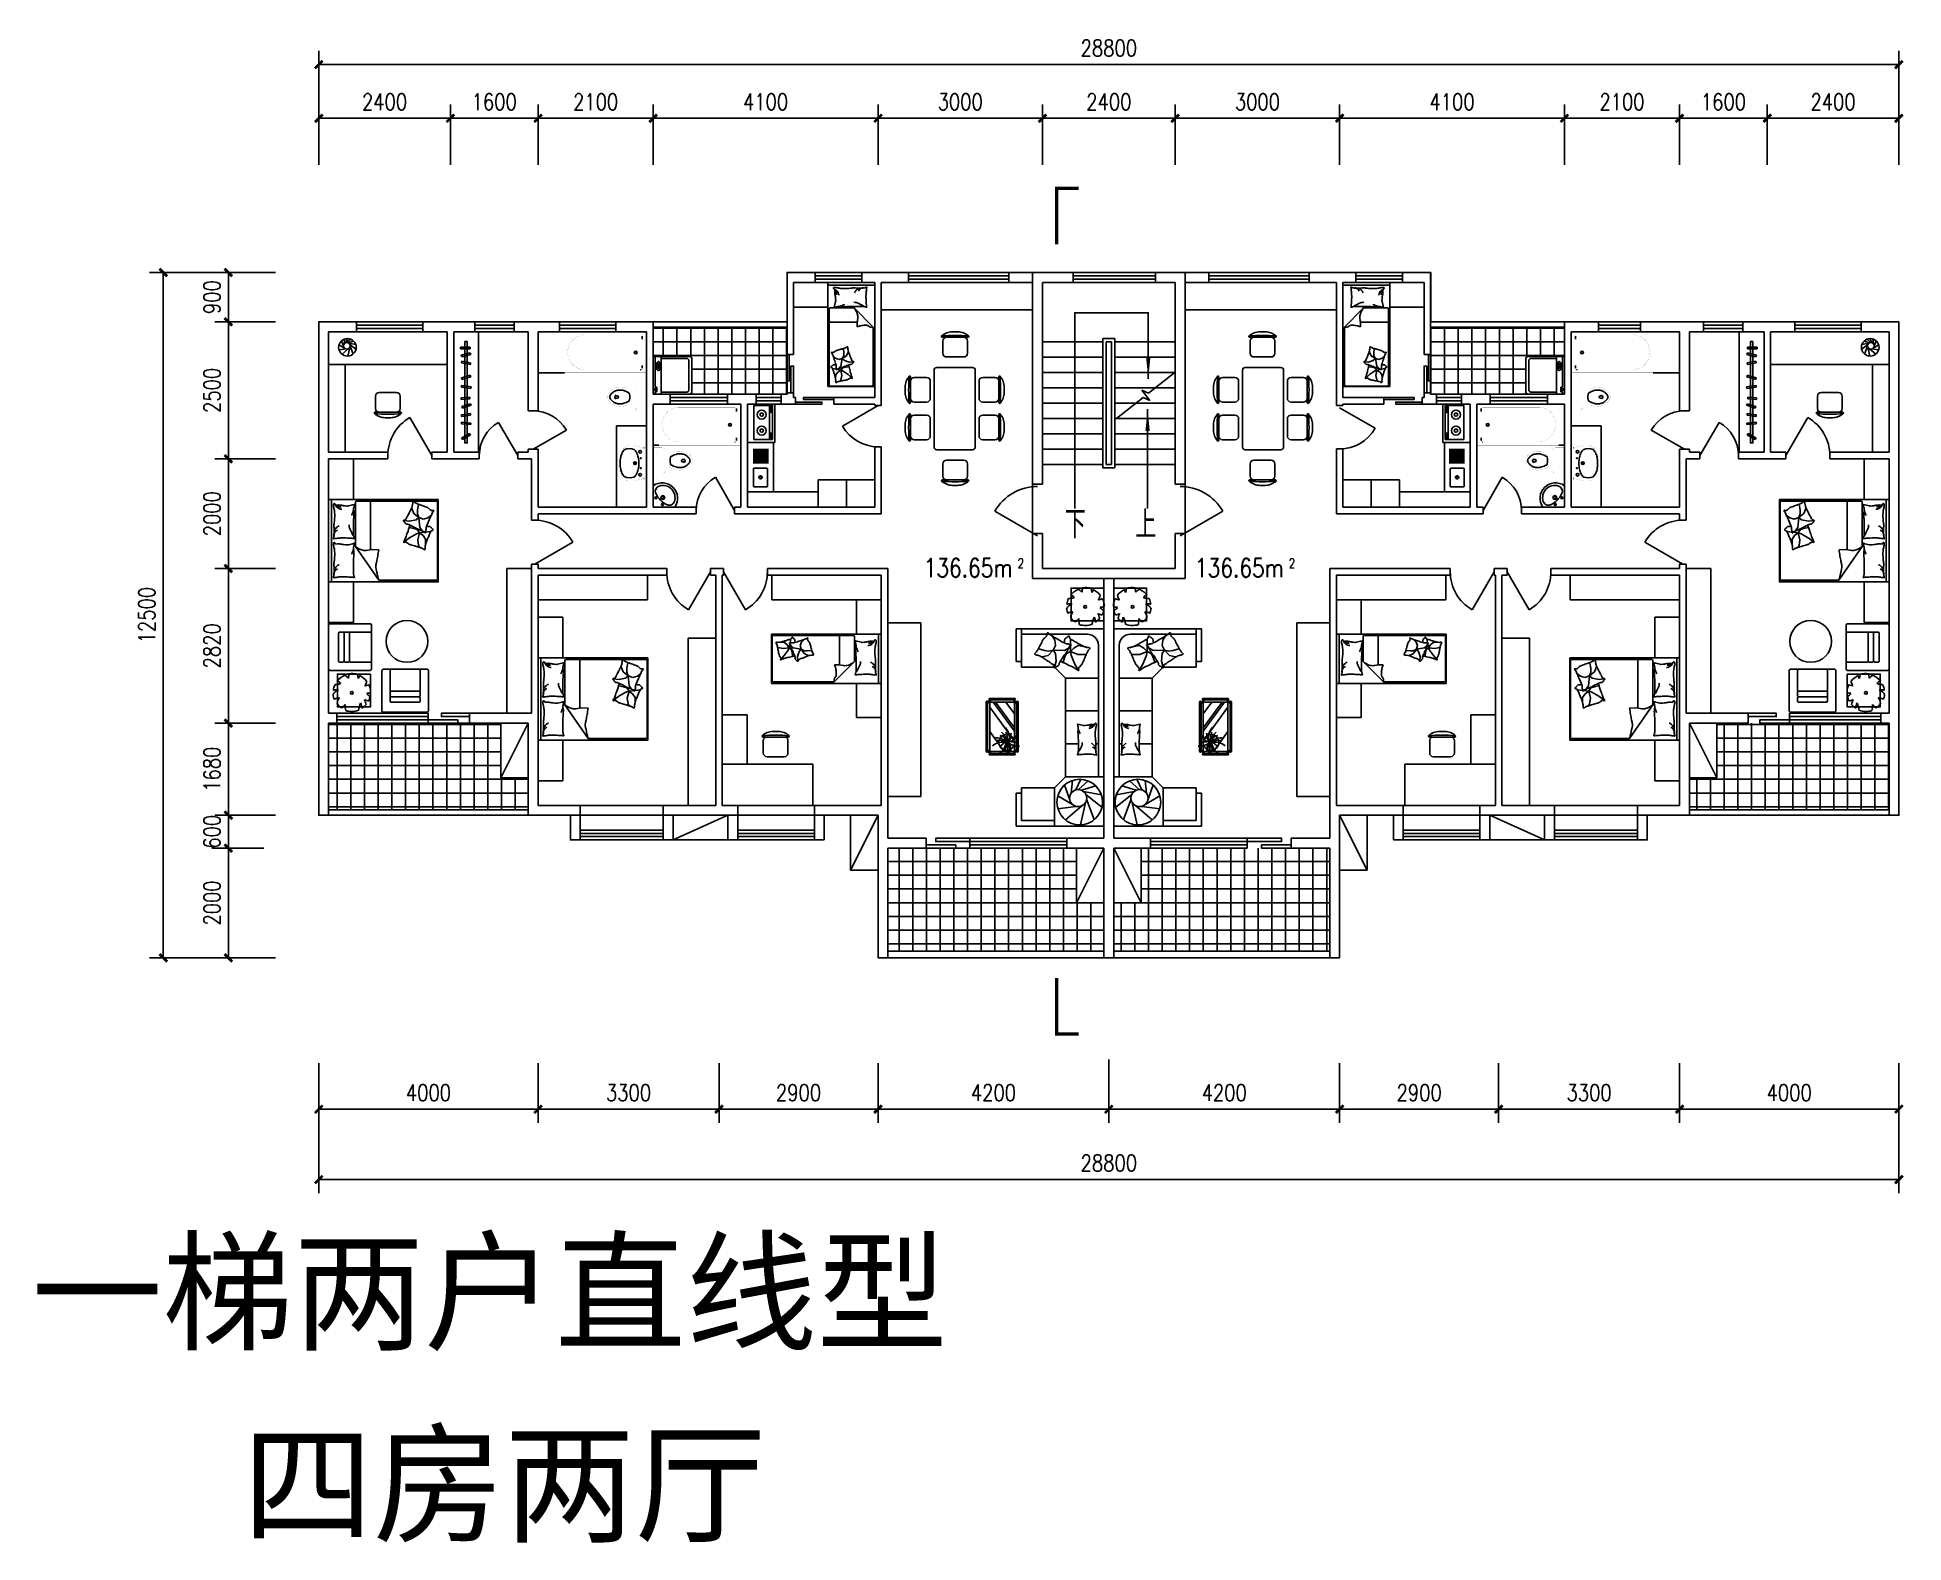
# Model space of a CAD drawing. Header units: millimetres. Extents: x 1580 to 35621, y 690 to 28147.
import ezdxf
from ezdxf.enums import TextEntityAlignment as Align

# ---------------------------------------------------------------- set-up
doc = ezdxf.new("R2010")
doc.units = ezdxf.units.MM
doc.linetypes.add('HIDDEN', pattern=[0.375, 0.25, -0.125])
for name, color, linetype in [('AXIS', 3, 'Continuous'), ('FUR', 6, 'Continuous'), ('PUB_DIM', 3, 'Continuous'), ('PUB_TEXT', 7, 'Continuous'), ('RUB', 113, 'Continuous'), ('STAIR', 2, 'Continuous'), ('TOTHER', 7, 'Continuous'), ('WALL', 4, 'Continuous'), ('WINDOW', 5, 'Continuous'), ('WINDOW_TEXT', 7, 'Continuous')]:
    doc.layers.add(name, color=color, linetype=linetype)
doc.styles.add('_HT64F', font='txt.shx', dxfattribs={"width": 0.8, "bigfont": 'HT64F.shx'})
doc.styles.add('DIM_FONT', font='SIMPLEX.shx', dxfattribs={"width": 0.8})
doc.styles.add('SIMPLEX', font='SIMPLEX.SHX')
doc.styles.add('ST', font='SimSun.ttf', dxfattribs={"width": 0.8})
doc.styles.get("Standard").update_dxf_attribs({"font": 'arial.ttf'})
doc.dimstyles.new('AXIS', dxfattribs={"dimtxt": 300, "dimasz": 1, "dimexe": 250, "dimexo": 300, "dimgap": 150, "dimtad": 1, "dimdec": 0, "dimdsep": 46, "dimtxsty": 'DIM_FONT', "dimblk": '_DIMX', "dimblk1": 'ARCHTICK', "dimblk2": 'ARCHTICK', "dimcen": 0.1, "dimse1": 1, "dimse2": 1, "dimclrt": 7, "dimadec": 0, "dimazin": 0, "dimtfac": 1, "dimtdec": 0, "dimtix": 1, "dimtmove": 2, "dimatfit": 3, "dimldrblk": '_DIMX', "dimfxl": 1, "dimtolj": 1, "dimtzin": 0, "dimarcsym": 0})
doc.dimstyles.new('DIMA', dxfattribs={"dimtxt": 300, "dimasz": 1, "dimexe": 250, "dimexo": 300, "dimgap": 150, "dimtad": 1, "dimdec": 0, "dimdsep": 46, "dimtxsty": 'DIM_FONT', "dimblk": '_DIMX', "dimblk1": 'ARCHTICK', "dimblk2": 'ARCHTICK', "dimcen": 0.1, "dimse1": 1, "dimclrt": 7, "dimadec": 0, "dimazin": 0, "dimtfac": 1, "dimtdec": 0, "dimtix": 1, "dimtmove": 2, "dimatfit": 3, "dimldrblk": '_DIMX', "dimfxl": 1, "dimtolj": 1, "dimtzin": 0, "dimarcsym": 0})
doc.dimstyles.new('DIMB', dxfattribs={"dimtxt": 300, "dimasz": 1, "dimexe": 250, "dimexo": 300, "dimgap": 150, "dimtad": 1, "dimdec": 0, "dimdsep": 46, "dimtxsty": 'DIM_FONT', "dimblk": '_DIMX', "dimblk1": 'ARCHTICK', "dimblk2": 'ARCHTICK', "dimcen": 0.1, "dimse2": 1, "dimclrt": 7, "dimadec": 0, "dimazin": 0, "dimtfac": 1, "dimtdec": 0, "dimtix": 1, "dimtmove": 2, "dimatfit": 3, "dimldrblk": '_DIMX', "dimfxl": 1, "dimtolj": 1, "dimtzin": 0, "dimarcsym": 0})
doc.dimstyles.new('DIMN', dxfattribs={"dimtxt": 300, "dimasz": 1, "dimexe": 250, "dimexo": 300, "dimgap": 150, "dimtad": 1, "dimdec": 0, "dimdsep": 46, "dimtxsty": 'DIM_FONT', "dimblk": '_DIMX', "dimblk1": 'ARCHTICK', "dimblk2": 'ARCHTICK', "dimcen": 0.1, "dimclrt": 7, "dimadec": 0, "dimazin": 0, "dimtfac": 1, "dimtdec": 0, "dimtix": 1, "dimtmove": 2, "dimatfit": 3, "dimldrblk": '_DIMX', "dimfxl": 1, "dimtolj": 1, "dimtzin": 0, "dimarcsym": 0})
pattern_1 = [(180, (-34902.92, 3363.12), (0, 250), []), (90, (-34902.92, 3363.12), (250, 2e-14), [])]
pattern_2 = [(0, (70296.6, 3363.12), (0, 250), []), (90, (70296.6, 3363.12), (-250, 2e-14), [])]
pattern_3 = [(0, (135496.72, 35843.73), (0, 250), []), (90, (135496.72, 35843.73), (-250, 2e-14), [])]

msp = doc.modelspace()

# ---------------------------------------------------------------- texts
at = {"style": 'ST'}
for s, p in [('一梯两户直线型', (1475, 4387)), ('四房两厅', (5320, 884))]:
    msp.add_text(s, height=1750, dxfattribs=at).set_placement(p)

# ---------------------------------------------------------------- blocks, each defined once
blk = doc.blocks.new('_WBLK')
for p, q in [((-0.5, 0.5), (0.5, 0.5)), ((0.5, 0.167), (-0.5, 0.167)), ((0.5, -0.167), (-0.5, -0.167)), ((-0.5, -0.5), (0.5, -0.5))]:
    blk.add_line(p, q)
at = {"layer": 'WINDOW_TEXT', "style": 'SIMPLEX', "flags": 9}
blk.add_attdef('A', text='', height=1, dxfattribs=at).set_placement((0, 1.5), align=Align.MIDDLE)
blk = doc.blocks.new('_DIMX')
at = {"const_width": 50}
blk.add_lwpolyline([(-70, -70), (70, 70)], dxfattribs=at)
blk = doc.blocks.new('*D41')
at = {"color": 0, "linetype": 'ByBlock', "transparency": 16777216}
for p, q in [((-132210, -18187), (-132210, -16110)), ((-103390, -18187), (-103390, -16110)), ((-132209, -16360), (-103391, -16360))]:
    blk.add_line(p, q, dxfattribs=at)
at = {"layer": 'DEFPOINTS', "color": 0, "linetype": 'ByBlock', "transparency": 16777216}
for p in [(-103390, -16360), (-132210, -18487), (-103390, -18487)]:
    blk.add_point(p, dxfattribs=at)
at = {"color": 0, "linetype": 'ByBlock', "transparency": 16777216, "rotation": 180}
blk.add_blockref('_DIMX', (-132210, -16360), dxfattribs=at)
at = {"color": 0, "linetype": 'ByBlock', "transparency": 16777216}
blk.add_blockref('_DIMX', (-103390, -16360), dxfattribs=at)
at = {"color": 7, "linetype": 'ByBlock', "transparency": 16777216, "insert": (-117800, -16060), "char_height": 300, "attachment_point": 5, "style": 'DIM_FONT'}
blk.add_mtext('\\A1;28800', dxfattribs=at)
blk = doc.blocks.new('_ARCHTICK')
at = {"color": 0, "linetype": 'ByBlock', "const_width": 0.15}
blk.add_lwpolyline([(-0.5, -0.5), (0.5, 0.5)], dxfattribs=at)
blk = doc.blocks.new('*D40')
at = {"color": 0, "linetype": 'ByBlock', "transparency": 16777216}
for p, q in [((-132210, -32669), (-132210, -34741)), ((-103390, -32669), (-103390, -34741)), ((-132209, -34491), (-103391, -34491))]:
    blk.add_line(p, q, dxfattribs=at)
at = {"layer": 'DEFPOINTS', "color": 0, "linetype": 'ByBlock', "transparency": 16777216}
for p in [(-132210, -32369), (-103390, -32369), (-103390, -34491)]:
    blk.add_point(p, dxfattribs=at)
at = {"color": 0, "linetype": 'ByBlock', "transparency": 16777216, "rotation": 180}
blk.add_blockref('_DIMX', (-132210, -34491), dxfattribs=at)
at = {"color": 0, "linetype": 'ByBlock', "transparency": 16777216}
blk.add_blockref('_DIMX', (-103390, -34491), dxfattribs=at)
at = {"color": 7, "linetype": 'ByBlock', "transparency": 16777216, "insert": (-117800, -34191), "char_height": 300, "attachment_point": 5, "style": 'DIM_FONT'}
blk.add_mtext('\\A1;28800', dxfattribs=at)
blk = doc.blocks.new('*D39')
at = {"color": 0, "linetype": 'ByBlock', "transparency": 16777216}
for p, q in [((-119010, -18187), (-119010, -17090)), ((-119009, -17340), (-116591, -17340)), ((-116590, -18187), (-116590, -17090))]:
    blk.add_line(p, q, dxfattribs=at)
at = {"layer": 'DEFPOINTS', "color": 0, "linetype": 'ByBlock', "transparency": 16777216}
for p in [(-116590, -17340), (-119010, -18487), (-116590, -18487)]:
    blk.add_point(p, dxfattribs=at)
at = {"color": 0, "linetype": 'ByBlock', "transparency": 16777216, "rotation": 180}
blk.add_blockref('_DIMX', (-119010, -17340), dxfattribs=at)
at = {"color": 0, "linetype": 'ByBlock', "transparency": 16777216}
blk.add_blockref('_DIMX', (-116590, -17340), dxfattribs=at)
at = {"color": 7, "linetype": 'ByBlock', "transparency": 16777216, "insert": (-117800, -17040), "char_height": 300, "attachment_point": 5, "style": 'DIM_FONT'}
blk.add_mtext('\\A1;2400', dxfattribs=at)
blk = doc.blocks.new('*D38')
at = {"color": 0, "linetype": 'ByBlock', "transparency": 16777216}
for p, q in [((-113591, -33208), (-117799, -33208)), ((-117800, -33369), (-117800, -33458)), ((-113590, -33369), (-113590, -33458))]:
    blk.add_line(p, q, dxfattribs=at)
at = {"layer": 'DEFPOINTS', "color": 0, "linetype": 'ByBlock', "transparency": 16777216}
for p in [(-117800, -33069), (-117800, -33208), (-113590, -33069)]:
    blk.add_point(p, dxfattribs=at)
at = {"color": 0, "linetype": 'ByBlock', "transparency": 16777216, "rotation": 180}
blk.add_blockref('_DIMX', (-117800, -33208), dxfattribs=at)
at = {"color": 0, "linetype": 'ByBlock', "transparency": 16777216}
blk.add_blockref('_DIMX', (-113590, -33208), dxfattribs=at)
at = {"color": 7, "linetype": 'ByBlock', "transparency": 16777216, "insert": (-115695, -32908), "char_height": 300, "attachment_point": 5, "style": 'DIM_FONT'}
blk.add_mtext('\\A1;4200', dxfattribs=at)
blk = doc.blocks.new('M_C56KIS')
for p, q in [((62, 318), (72, 242)), ((72, 242), (101, 299)), ((101, 299), (101, 299))]:
    blk.add_line(p, q)
blk.add_lwpolyline([(294, 325), (294, -275), (-306, -275), (-306, 325)], close=True)
blk.add_circle((-46, -16), 24.7)
for centre, radius, start, end in [((-277, -88), 115, 97.3912, 159.6952), ((-332, -105), 143, 71.8009, 110.5991), ((-46, -12), 338, 154.3498, 173.0356), ((-402, 850), 718, 274.1465, 282.1238), ((-307, 139), 56.5, 8.941, 100.0107), ((-46, -12), 340, 112.0103, 142.6392), ((-371, -22), 380, 45.9782, 58.5315), ((-666, 365), 570, 348.5728, 356.6649), ((-46, -12), 348, 72.0426, 98.475), ((-46, -12), 341, 37.2751, 64.8245), ((207, 198), 84.2, 254.8555, 310.96), ((82, 215), 145, 319.7203, 351.7151), ((-46, -12), 345, 0.5321, 25.5856), ((-46, -12), 342, 185.9236, 201.5277), ((-287, -214), 106, 81.8314, 131.8278), ((-119, -230), 194, 141.6582, 174.3093), ((-46, -12), 333, 216.594, 237.4464), ((-456, -26), 353, 310.8536, 325.193), ((259, -243), 425, 177.9455, 193.2146), ((-46, -12), 346, 251.5307, 290.63), ((1320, -611), 1274, 161.2865, 167.5451), ((-13, -284), 151, 354.7323, 32.8544), ((-46, -12), 339, 302.6098, 320.6752), ((1199, 167), 1058, 196.6397, 201.9099), ((262, -63), 99.6, 227.0454, 270.9651), ((241, 102), 125, 263.2775, 297.8128), ((333, 45), 131, 215.3868, 249.7411), ((-46, -12), 344, 334.0767, 348.9021)]:
    blk.add_arc(centre, radius, start, end)
at = {"style": 'DIM_FONT', "width": 0.8, "flags": 9}
for tag in ['XSIZE', 'YSIZE']:
    blk.add_attdef(tag, (0, 0), '', height=0.5, dxfattribs=at)
blk = doc.blocks.new('M_C53SIZ')
for p, q in [((-1600, 3002), (-1600, 3600)), ((-1600, 3600), (0, 3600)), ((-1500, 2900), (-1500, 3600)), ((-1500, 3500), (-300, 3500)), ((-892, 3391), (-943, 3468)), ((-612, 3308), (-612, 3414)), ((0, 3600), (0, 0)), ((-1187, 3234), (-1190, 3241)), ((-1081, 3201), (-1187, 3234)), ((-1126, 3087), (-1152, 3094)), ((-1016, 3115), (-1126, 3087)), ((-1005, 3188), (-1081, 3201)), ((-926, 3209), (-1016, 3115)), ((-926, 3209), (-1005, 3188)), ((-926, 3209), (-881, 3297)), ((-884, 3146), (-926, 3209)), ((-926, 3209), (-717, 3204)), ((-881, 3297), (-892, 3391)), ((-872, 3006), (-884, 3146)), ((-711, 3086), (-746, 2990)), ((-717, 3204), (-657, 3238)), ((-681, 3147), (-711, 3086)), ((-612, 3185), (-681, 3147)), ((-657, 3238), (-642, 3246)), ((-612, 3185), (-612, 3291)), ((-612, 3185), (-548, 3248)), ((-612, 3185), (-474, 3132)), ((-600, 3121), (-612, 3185)), ((-534, 2965), (-600, 3121)), ((-548, 3248), (-469, 3292)), ((-474, 3132), (-323, 3133)), ((-469, 3292), (-366, 3279)), ((-100, 3300), (-100, 2100)), ((-1600, 3002), (-1500, 3002)), ((-900, 2900), (-1500, 2900)), ((-902, 2894), (-872, 3006)), ((-700, 2700), (-900, 2900)), ((-461, 2839), (-534, 2965)), ((-700, 2100), (-700, 2700)), ((-700, 2700), (-100, 2700)), ((-700, 2100), (-700, 1500)), ((-100, 2100), (-700, 2100)), ((-100, 1500), (-100, 2100)), ((-700, 1500), (-465, 1500)), ((-700, 900), (-700, 1500)), ((-146, 1500), (-100, 1500)), ((-100, 1500), (-100, 900)), ((-1500, 700), (-1500, 100)), ((-900, 700), (-1500, 700)), ((-700, 900), (-900, 700)), ((-900, 700), (-900, 0)), ((-625, 494), (-716, 751)), ((0, 900), (-700, 900)), ((-598, 601), (-570, 834)), ((-514, 661), (-422, 854)), ((-465, 667), (-289, 826)), ((-410, 655), (-150, 736)), ((-1600, 600), (-1600, 0)), ((-1600, 600), (-1500, 600)), ((-582, 402), (-840, 555)), ((-510, 360), (-839, 316)), ((-403, 370), (-699, 112)), ((-336, 432), (-428, 22)), ((-375, 634), (-46, 568)), ((-331, 575), (-35, 347)), ((-315, 492), (-176, 118)), ((-1600, 0), (0, 0)), ((-1500, 100), (-900, 100))]:
    blk.add_line(p, q)
blk.add_lwpolyline([(-1231, 3177, -0.101392), (-1255, 3153, 0.223768), (-1263, 3140, 0.25558), (-1261, 3134, 0.081563), (-1245, 3125, 0.071805), (-1226, 3121, -0.069985), (-1207, 3117, -0.03546), (-1144, 3089, -0.029432), (-1074, 3047, -0.001554), (-1040, 3023, 0.00152), (-1006, 3000, 0.004735), (-971, 2976, -0.00382), (-927, 2946, -0.296001), (-910, 2906, 0.649774), (-889, 2891, 0.02319), (-883, 2895, -0.0288), (-878, 2898, -0.005727), (-869, 2903, 0.004358), (-858, 2910, 0.027528), (-836, 2924, 0.046214), (-824, 2935, 0.194121), (-817, 2953, -0.133719), (-810, 2979, -0.011505), (-784, 3023, -0.008882), (-747, 3080, -0.012426), (-696, 3150, 0.033612), (-679, 3177), (-645, 3237), (-619, 3283, -0.224341), (-601, 3295, 0.722772), (-600, 3305, 0.103513), (-604, 3306, -0.053465), (-612, 3308, -0.030109), (-637, 3316, 0.031436), (-661, 3324, 0.05324), (-678, 3326, -0.05518), (-694, 3329, -0.056271), (-721, 3340, -0.0108), (-854, 3414, -0.00456), (-943, 3468, -0.01125), (-978, 3491, -0.069394), (-997, 3507, 0.079756), (-1013, 3521, 0.106399), (-1028, 3527, 0.328642), (-1033, 3524, 0.299547), (-1032, 3517, -0.189917), (-1028, 3506, -0.033518), (-1029, 3494, -0.075627), (-1031, 3489, -0.053489), (-1036, 3481, -0.017838), (-1054, 3460, -0.038394), (-1078, 3437, 0.059529), (-1093, 3422, 0.035943), (-1111, 3395, 0.011245), (-1158, 3306, 0.006203), (-1178, 3265, -0.010783), (-1190, 3241, -0.019485), (-1198, 3228, -0.005062)], format="xyb", close=True)
for points in [[(-794, 3007, -0.025626), (-781, 3002, -0.0108), (-643, 2938, -0.00456), (-550, 2891, -0.01125), (-513, 2871, -0.069394), (-494, 2856, 0.079756), (-477, 2843, 0.106399), (-461, 2839, 0.328642), (-456, 2842, 0.299547), (-458, 2850, -0.189917), (-462, 2860, -0.033518), (-462, 2872, -0.075627), (-461, 2877, -0.053489), (-457, 2885, -0.017838), (-440, 2908, -0.038394), (-418, 2933, 0.059529), (-404, 2949, 0.035943), (-389, 2977, 0.011245), (-348, 3069, 0.006203), (-331, 3112, -0.010783), (-321, 3136, -0.019485), (-315, 3150, -0.005062), (-286, 3203, -0.101392), (-264, 3229, 0.223768), (-256, 3243, 0.25558), (-259, 3249, 0.081563), (-276, 3257, 0.071805), (-295, 3259, -0.069985), (-315, 3262, -0.03546), (-379, 3284, -0.029432), (-452, 3321, -0.001554), (-487, 3342, 0.00152), (-523, 3363, 0.004735), (-560, 3384, -0.00382), (-606, 3410, -0.296001), (-626, 3449, 0.649774), (-649, 3462, 0.02319), (-654, 3458, -0.0288), (-659, 3454, -0.005727), (-667, 3449, 0.004358), (-678, 3441, 0.027528), (-699, 3425, 0.046214), (-710, 3413, 0.194121), (-716, 3395, -0.133719), (-720, 3369, -0.005779), (-732, 3345, -0.008882)], [(-173, 1851, -0.263368), (-156, 1876, -0.494818), (-139, 1868, -0.049225), (-137, 1852, -0.036831), (-139, 1830, -0.031893), (-146, 1796, 0.035782), (-152, 1766, 0.032941), (-158, 1685, 0.026564), (-152, 1585, 0.017905), (-148, 1551, -0.033397), (-146, 1533, -0.03204), (-146, 1500, 0.018442), (-149, 1442, 0.010837), (-148, 1383, 0.014624), (-146, 1340, 0.111249), (-139, 1320, -0.153708), (-135, 1305, -0.076444), (-137, 1298, -0.215512), (-139, 1296, -0.585858), (-142, 1299, 0.363489), (-144, 1303, 0.191716), (-154, 1303, -0.129675), (-169, 1301, -0.01735), (-184, 1304, 0.019326), (-198, 1306, 0.018818), (-259, 1312, 0.021828), (-313, 1313, 0.006204), (-343, 1312, 0.001963), (-439, 1306, 0.028341), (-472, 1303, -0.117014), (-480, 1303, -0.36606), (-481, 1304, -0.03973), (-478, 1317, -0.048309), (-473, 1329, 0.062981), (-470, 1339, 0.04058), (-467, 1360, 0.014345), (-465, 1420, 0.005484), (-465, 1533, 0.007153), (-468, 1619, 0.008762), (-471, 1657, -0.008153), (-473, 1699, -0.06251), (-469, 1750, 0.078669), (-467, 1791, 0.047825), (-472, 1811, -0.034494), (-478, 1839, -0.023571), (-481, 1862, -0.510228), (-480, 1862), (-453, 1856), (-379, 1837, 0.073041), (-361, 1835, 0.023305), (-306, 1841, 0.018299), (-285, 1844, -0.01097), (-251, 1851, -0.042281), (-220, 1853, -0.027201), (-172, 1851)], [(-467, 1769, 0.009729), (-459, 1745, 0.009729), (-450, 1721, 0.007971), (-441, 1701, 0.007971), (-433, 1682)], [(-173, 1851, -0.077379), (-195, 1819, -0.077379), (-227, 1797, -0.047525), (-249, 1788, -0.047525), (-272, 1783)], [(-187, 1852, -0.05369), (-199, 1839, -0.070312), (-210, 1832, -0.015448), (-217, 1829, -0.013244), (-227, 1825, -0.082127), (-243, 1823, -0.064164), (-264, 1825)], [(-468, 1347, 0.016108), (-445, 1382, 0.024599), (-431, 1406, 0.009477), (-410, 1450, 0.015937), (-399, 1477, 0.072521), (-396, 1492, 0.033339), (-396, 1524)], [(-149, 1424, 0.027842), (-159, 1446, 0.048685), (-166, 1457, 0.023666), (-188, 1482, 0.031223), (-206, 1499, 0.046801), (-213, 1504, 0.023191), (-228, 1511)], [(-144, 1350, 0.088153), (-147, 1381, 0.088153), (-161, 1410, 0.077547), (-180, 1429, 0.077547), (-205, 1442)]]:
    blk.add_lwpolyline(points, format="xyb")
for centre, radius in [((-441, 438), 416), ((-470, 511), 156)]:
    blk.add_circle(centre, radius)
blk.add_arc((-300, 3300), 200, 0, 90)
at = {"style": 'DIM_FONT', "width": 0.8, "flags": 9}
for tag in ['XSIZE', 'YSIZE']:
    blk.add_attdef(tag, (0, 0), '', height=0.5, dxfattribs=at)
blk = doc.blocks.new('*D49')
at = {"color": 0, "linetype": 'ByBlock', "transparency": 16777216}
for p, q in [((-132999, -19050), (-135297, -19050)), ((-135047, -19051), (-135047, -31549)), ((-132999, -31550), (-135297, -31550))]:
    blk.add_line(p, q, dxfattribs=at)
at = {"layer": 'DEFPOINTS', "color": 0, "linetype": 'ByBlock', "transparency": 16777216}
for p in [(-132699, -19050), (-135047, -31550), (-132699, -31550)]:
    blk.add_point(p, dxfattribs=at)
at = {"color": 0, "linetype": 'ByBlock', "transparency": 16777216}
for p, rotation in [((-135047, -19050), 90), ((-135047, -31550), 270)]:
    blk.add_blockref('_DIMX', p, dxfattribs=dict(at, rotation=rotation))
at = {"color": 7, "linetype": 'ByBlock', "transparency": 16777216, "insert": (-135347, -25300), "char_height": 300, "attachment_point": 5, "rotation": 90, "style": 'DIM_FONT'}
blk.add_mtext('\\A1;12500', dxfattribs=at)
blk = doc.blocks.new('*D48')
at = {"color": 0, "linetype": 'ByBlock', "transparency": 16777216}
blk.add_line((-133859, -29551), (-133859, -31549), dxfattribs=at)
at = {"layer": 'DEFPOINTS', "color": 0, "linetype": 'ByBlock', "transparency": 16777216}
for p in [(-132699, -29550), (-133859, -31550), (-132699, -31550)]:
    blk.add_point(p, dxfattribs=at)
at = {"color": 0, "linetype": 'ByBlock', "transparency": 16777216}
for p, rotation in [((-133859, -29550), 90), ((-133859, -31550), 270)]:
    blk.add_blockref('_DIMX', p, dxfattribs=dict(at, rotation=rotation))
at = {"color": 7, "linetype": 'ByBlock', "transparency": 16777216, "insert": (-134159, -30550), "char_height": 300, "attachment_point": 5, "rotation": 90, "style": 'DIM_FONT'}
blk.add_mtext('\\A1;2000', dxfattribs=at)
blk = doc.blocks.new('*D27')
at = {"color": 0, "linetype": 'ByBlock', "transparency": 16777216}
for p, q in [((-128210, -32369), (-128210, -33458)), ((-124910, -32369), (-124910, -33458)), ((-128209, -33208), (-124911, -33208))]:
    blk.add_line(p, q, dxfattribs=at)
at = {"layer": 'DEFPOINTS', "color": 0, "linetype": 'ByBlock', "transparency": 16777216}
for p in [(-128210, -32069), (-124910, -32069), (-124910, -33208)]:
    blk.add_point(p, dxfattribs=at)
at = {"color": 0, "linetype": 'ByBlock', "transparency": 16777216, "rotation": 180}
blk.add_blockref('_DIMX', (-128210, -33208), dxfattribs=at)
at = {"color": 0, "linetype": 'ByBlock', "transparency": 16777216}
blk.add_blockref('_DIMX', (-124910, -33208), dxfattribs=at)
at = {"color": 7, "linetype": 'ByBlock', "transparency": 16777216, "insert": (-126560, -32908), "char_height": 300, "attachment_point": 5, "style": 'DIM_FONT'}
blk.add_mtext('\\A1;3300', dxfattribs=at)
blk = doc.blocks.new('*D26')
at = {"color": 0, "linetype": 'ByBlock', "transparency": 16777216}
for p, q in [((-132210, -32369), (-132210, -33458)), ((-128210, -32369), (-128210, -33458)), ((-132209, -33208), (-128211, -33208))]:
    blk.add_line(p, q, dxfattribs=at)
at = {"layer": 'DEFPOINTS', "color": 0, "linetype": 'ByBlock', "transparency": 16777216}
for p in [(-132210, -32069), (-128210, -32069), (-128210, -33208)]:
    blk.add_point(p, dxfattribs=at)
at = {"color": 0, "linetype": 'ByBlock', "transparency": 16777216, "rotation": 180}
blk.add_blockref('_DIMX', (-132210, -33208), dxfattribs=at)
at = {"color": 0, "linetype": 'ByBlock', "transparency": 16777216}
blk.add_blockref('_DIMX', (-128210, -33208), dxfattribs=at)
at = {"color": 7, "linetype": 'ByBlock', "transparency": 16777216, "insert": (-130210, -32908), "char_height": 300, "attachment_point": 5, "style": 'DIM_FONT'}
blk.add_mtext('\\A1;4000', dxfattribs=at)
blk = doc.blocks.new('*D28')
at = {"color": 0, "linetype": 'ByBlock', "transparency": 16777216}
for p, q in [((-124910, -32369), (-124910, -33458)), ((-122010, -32369), (-122010, -33458)), ((-124909, -33208), (-122011, -33208))]:
    blk.add_line(p, q, dxfattribs=at)
at = {"layer": 'DEFPOINTS', "color": 0, "linetype": 'ByBlock', "transparency": 16777216}
for p in [(-124910, -32069), (-122010, -32069), (-122010, -33208)]:
    blk.add_point(p, dxfattribs=at)
at = {"color": 0, "linetype": 'ByBlock', "transparency": 16777216, "rotation": 180}
blk.add_blockref('_DIMX', (-124910, -33208), dxfattribs=at)
at = {"color": 0, "linetype": 'ByBlock', "transparency": 16777216}
blk.add_blockref('_DIMX', (-122010, -33208), dxfattribs=at)
at = {"color": 7, "linetype": 'ByBlock', "transparency": 16777216, "insert": (-123460, -32908), "char_height": 300, "attachment_point": 5, "style": 'DIM_FONT'}
blk.add_mtext('\\A1;2900', dxfattribs=at)
blk = doc.blocks.new('*D29')
at = {"color": 0, "linetype": 'ByBlock', "transparency": 16777216}
for p, q in [((-122009, -33208), (-117801, -33208)), ((-122010, -33369), (-122010, -33458)), ((-117800, -33369), (-117800, -33458))]:
    blk.add_line(p, q, dxfattribs=at)
at = {"layer": 'DEFPOINTS', "color": 0, "linetype": 'ByBlock', "transparency": 16777216}
for p in [(-122010, -33069), (-117800, -33069), (-117800, -33208)]:
    blk.add_point(p, dxfattribs=at)
at = {"color": 0, "linetype": 'ByBlock', "transparency": 16777216, "rotation": 180}
blk.add_blockref('_DIMX', (-122010, -33208), dxfattribs=at)
at = {"color": 0, "linetype": 'ByBlock', "transparency": 16777216}
blk.add_blockref('_DIMX', (-117800, -33208), dxfattribs=at)
at = {"color": 7, "linetype": 'ByBlock', "transparency": 16777216, "insert": (-119905, -32908), "char_height": 300, "attachment_point": 5, "style": 'DIM_FONT'}
blk.add_mtext('\\A1;4200', dxfattribs=at)
blk = doc.blocks.new('*D43')
at = {"color": 0, "linetype": 'ByBlock', "transparency": 16777216}
for p, q in [((-132999, -19950), (-134109, -19950)), ((-133859, -19951), (-133859, -22449)), ((-132999, -22450), (-134109, -22450))]:
    blk.add_line(p, q, dxfattribs=at)
at = {"layer": 'DEFPOINTS', "color": 0, "linetype": 'ByBlock', "transparency": 16777216}
for p in [(-132699, -19950), (-133859, -22450), (-132699, -22450)]:
    blk.add_point(p, dxfattribs=at)
at = {"color": 0, "linetype": 'ByBlock', "transparency": 16777216}
for p, rotation in [((-133859, -19950), 90), ((-133859, -22450), 270)]:
    blk.add_blockref('_DIMX', p, dxfattribs=dict(at, rotation=rotation))
at = {"color": 7, "linetype": 'ByBlock', "transparency": 16777216, "insert": (-134159, -21200), "char_height": 300, "attachment_point": 5, "rotation": 90, "style": 'DIM_FONT'}
blk.add_mtext('\\A1;2500', dxfattribs=at)
blk = doc.blocks.new('M_E13')
for p, q in [((-572, 18), (-536, 18)), ((-572, 18), (-572, 18)), ((-536, -22), (-572, -21))]:
    blk.add_line(p, q)
at = {"const_width": 1.5}
for points in [[(-715, 0, -0.037932), (-709, 28, -0.057502), (-702, 46, -0.011128), (-686, 72, -0.047419), (-682, 78, -0.013557), (-669, 92, -0.010422), (-651, 109, -0.006492), (-632, 126, -0.010986), (-621, 135, -0.031118), (-607, 144, -0.031821), (-592, 152, -0.025304), (-572, 159, -0.028493), (-555, 164), (-520, 171), (-500, 175, -0.104917), (-492, 175, 0.047512), (-474, 173, 0.018859), (-460, 173, -0.025251), (-449, 173, -0.024361), (-434, 171, -0.018727), (-416, 168, -0.011084), (-401, 164, -0.017664), (-391, 161, -0.012553), (-375, 154, -0.012341), (-358, 147), (-320, 128, -0.005054), (-308, 122, -0.002567), (-285, 110)], [(-715, 0, 0.037932), (-709, -28, 0.057502), (-702, -46, 0.011128), (-686, -72, 0.047419), (-682, -78, 0.013557), (-669, -92, 0.010422), (-651, -109, 0.006492), (-632, -126, 0.010986), (-621, -135, 0.031118), (-607, -144, 0.031821), (-592, -152, 0.025304), (-572, -159, 0.028493), (-555, -164), (-520, -171), (-500, -175, 0.104917), (-492, -175, -0.047512), (-474, -173, -0.018859), (-460, -173, 0.025251), (-449, -173, 0.024361), (-434, -171, 0.018727), (-416, -168, 0.011084), (-401, -164, 0.017664), (-391, -161, 0.012553), (-375, -154, 0.012341), (-358, -147), (-320, -128, 0.005054), (-308, -122, 0.002567), (-285, -110)], [(-155, 240, 0.414214), (-220, 175, 0.414214)], [(-220, -175, 0.414214), (-155, -240, 0.414214)]]:
    blk.add_lwpolyline(points, format="xyb", dxfattribs=at)
for points in [[(-672, -1, -0.054114), (-666, 25, -0.08891), (-658, 39, -0.006714), (-643, 55, -0.014531), (-636, 63, -0.010713), (-618, 80, -0.017575), (-606, 90, -0.037222), (-591, 100, -0.034599), (-573, 109, -0.02298), (-556, 115, -0.023613), (-539, 119, -0.014842), (-522, 122, -0.012533), (-502, 125, -0.021838), (-477, 126, -0.029407), (-459, 125, -0.029465), (-436, 121, -0.031881), (-416, 114), (-371, 97), (-337, 83, -0.135973), (-324, 73, -0.099517), (-314, 52, -0.016651), (-311, 40, -0.010977), (-308, 20, -0.015331), (-308, 12, -0.010106), (-307, -1)], [(-672, -1, 0.054114), (-666, -26, 0.08891), (-658, -40, 0.006714), (-643, -57, 0.014531), (-636, -64, 0.010713), (-618, -82, 0.017575), (-606, -92, 0.037222), (-591, -102, 0.034599), (-573, -111, 0.02298), (-556, -117, 0.023613), (-539, -121, 0.014842), (-522, -124, 0.012533), (-502, -126, 0.021838), (-477, -127, 0.029407), (-459, -126, 0.029465), (-436, -122, 0.031881), (-416, -116), (-371, -99), (-337, -85, 0.135973), (-324, -75, 0.099517), (-314, -54, 0.016651), (-311, -41, 0.010977), (-308, -21, 0.015331), (-308, -13, 0.010106), (-307, -1)]]:
    blk.add_lwpolyline(points, format="xyb")
for points in [[(-220, 110), (-285, 110)], [(-220, 175), (-220, -175)], [(0, 240), (-155, 240)], [(0, -240), (0, 240)], [(-285, -110), (-220, -110)], [(-155, -240), (0, -240)]]:
    blk.add_lwpolyline(points, dxfattribs=at)
for centre, radius, start, end in [((-549, -3), 33.2, 100.0495, 259.9505), ((-536, -2), 20, 270, 90)]:
    blk.add_arc(centre, radius, start, end)
at = {"width": 0.8, "flags": 9}
for tag in ['XSIZE', 'YSIZE']:
    blk.add_attdef(tag, (0, 0), '', height=0.5, dxfattribs=at)
blk = doc.blocks.new('_DBLK')
blk.add_line((-0.5, 0), (0, -0.866))
blk.add_arc((-0.5, 0), 1, 300, 0)
at = {"style": 'SIMPLEX', "flags": 9}
blk.add_attdef('A', text='', height=1, dxfattribs=at).set_placement((0, 1.5), align=Align.MIDDLE)
blk = doc.blocks.new('M_C54TQD')
for p, q in [((0, -52), (1500, -52)), ((26, -509), (26, -1968)), ((853, -489), (46, -489)), ((853, -489), (1472, -916)), ((46, -761), (915, -761)), ((1472, -1968), (1472, -916)), ((90, -1638), (87, -1645)), ((188, -1621), (90, -1638)), ((161, -1514), (137, -1518)), ((255, -1552), (161, -1514)), ((257, -1618), (188, -1621)), ((324, -1645), (255, -1552)), ((324, -1645), (257, -1618)), ((369, -1593), (324, -1645)), ((324, -1645), (510, -1664)), ((324, -1645), (355, -1728)), ((395, -1471), (369, -1593)), ((381, -1368), (395, -1471)), ((528, -1559), (509, -1470)), ((510, -1664), (560, -1700)), ((548, -1617), (528, -1559)), ((605, -1658), (548, -1617)), ((560, -1700), (572, -1709)), ((605, -1658), (594, -1752)), ((623, -1603), (605, -1658)), ((605, -1658), (734, -1626)), ((605, -1658), (655, -1721)), ((698, -1472), (623, -1603)), ((778, -1368), (698, -1472)), ((734, -1626), (837, -1640)), ((837, -1640), (873, -1660)), ((46, -1988), (1452, -1988)), ((335, -1810), (281, -1873)), ((355, -1728), (335, -1810)), ((592, -1767), (580, -1861)), ((655, -1721), (720, -1769)), ((720, -1769), (813, -1769))]:
    blk.add_line(p, q)
blk.add_lwpolyline([(0, -2000), (0, 0), (1500, 0), (1500, -2000)], close=True)
for points in [[(101, -127, -0.263368), (73, -108, -0.494818), (82, -89, -0.049225), (100, -88, -0.036831), (124, -89, -0.031893), (161, -97, 0.035782), (195, -104, 0.032941), (285, -110, 0.026564), (396, -104, 0.017905), (434, -99, -0.033397), (454, -97, -0.03204), (491, -97, 0.018442), (555, -101, 0.010837), (620, -100, 0.014624), (668, -97, 0.111249), (691, -89, -0.153708), (708, -86, -0.076444), (715, -87, -0.215512), (717, -89, -0.585858), (714, -92, 0.363489), (709, -95, 0.191716), (709, -106, -0.129675), (711, -123, -0.01735), (708, -140, 0.019326), (706, -155, 0.018818), (699, -223, 0.021828), (698, -283, 0.006204), (700, -316, 0.001963), (706, -423, 0.028341), (710, -459, -0.117014), (709, -468, -0.36606), (708, -469, -0.03973), (694, -466, -0.048309), (681, -461, 0.062981), (670, -457, 0.04058), (647, -454, 0.014345), (580, -451, 0.005484), (454, -452, 0.007153), (358, -455, 0.008762), (316, -458, -0.008153), (270, -461, -0.06251), (213, -456, 0.078669), (167, -454, 0.047825), (145, -459, -0.034494), (114, -466, -0.023571), (89, -469, -0.510228), (88, -468), (95, -438), (116, -356, 0.073041), (118, -336, 0.023305), (112, -275, 0.018299), (108, -252, -0.01097), (101, -214, -0.042281), (98, -180, -0.027201), (101, -126)], [(99, -143, -0.05369), (114, -156, -0.070312), (122, -168, -0.015448), (125, -177, -0.013244), (129, -187, -0.082127), (132, -205, -0.064164), (129, -228)], [(101, -127, -0.077379), (136, -152, -0.077379), (161, -187, -0.047525), (171, -211, -0.047525), (176, -238)], [(575, -101, 0.027842), (551, -111, 0.048685), (539, -119, 0.023666), (511, -144, 0.031223), (492, -164, 0.046801), (486, -172, 0.023191), (478, -189)], [(657, -95, 0.088153), (622, -98, 0.088153), (591, -114, 0.077547), (569, -135, 0.077547), (555, -162)], [(810, -127, -0.263368), (782, -108, -0.494818), (791, -89, -0.049225), (809, -88, -0.036831), (833, -89, -0.031893), (871, -97, 0.035782), (905, -104, 0.032941), (994, -110, 0.026564), (1106, -104, 0.017905), (1143, -99, -0.033397), (1163, -97, -0.03204), (1200, -97, 0.018442), (1265, -101, 0.010837), (1329, -100, 0.014624), (1377, -97, 0.111249), (1400, -89, -0.153708), (1417, -86, -0.076444), (1424, -87, -0.215512), (1426, -89, -0.585858), (1423, -92, 0.363489), (1419, -95, 0.191716), (1419, -106, -0.129675), (1421, -123, -0.01735), (1418, -140, 0.019326), (1415, -155, 0.018818), (1408, -223, 0.021828), (1407, -283, 0.006204), (1409, -316, 0.001963), (1415, -423, 0.028341), (1419, -459, -0.117014), (1419, -468, -0.36606), (1417, -469, -0.03973), (1404, -466, -0.048309), (1390, -461, 0.062981), (1379, -457, 0.04058), (1356, -454, 0.014345), (1289, -451, 0.005484), (1164, -452, 0.007153), (1067, -455, 0.008762), (1025, -458, -0.008153), (979, -461, -0.06251), (922, -456, 0.078669), (877, -454, 0.047825), (854, -459, -0.034494), (823, -466, -0.023571), (798, -469, -0.510228), (797, -468), (805, -438), (825, -356, 0.073041), (827, -336, 0.023305), (821, -275, 0.018299), (817, -252, -0.01097), (810, -214, -0.042281), (807, -180, -0.027201), (810, -126)], [(1284, -101, 0.027842), (1260, -111, 0.048685), (1248, -119, 0.023666), (1220, -144, 0.031223), (1201, -164, 0.046801), (1196, -172, 0.023191), (1188, -189)], [(1366, -95, 0.088153), (1332, -98, 0.088153), (1300, -114, 0.077547), (1279, -135, 0.077547), (1265, -162)], [(191, -454, 0.009729), (219, -445, 0.009729), (246, -435, 0.007971), (267, -426, 0.007971), (289, -416)], [(661, -455, 0.016108), (622, -429, 0.024599), (595, -414, 0.009477), (546, -391, 0.015937), (516, -378, 0.072521), (500, -375, 0.033339), (463, -375)], [(853, -489, -0.085272), (917, -599, -0.124044), (926, -686), (912, -782), (914, -912)], [(901, -454, 0.009729), (928, -445, 0.009729), (955, -435, 0.007971), (977, -426, 0.007971), (998, -416)], [(914, -912, 0.007867), (1032, -894, 0.009508), (1128, -876, 0.006616), (1193, -862, -0.023828), (1212, -858, -0.080713), (1230, -859, -0.009591), (1383, -891, -0.013133), (1416, -899, -0.007859), (1472, -916)], [(464, -1480, 0.025626), (476, -1478, 0.0108), (605, -1436, 0.00456), (692, -1405, 0.01125), (727, -1391, 0.069394), (746, -1380, -0.079756), (763, -1371, -0.106399), (778, -1368, -0.328642), (782, -1372, -0.299547), (779, -1378, 0.189917), (774, -1387, 0.033518), (773, -1397, 0.075627), (773, -1402, 0.053489), (776, -1410, 0.017838), (788, -1432, 0.038394), (805, -1456, -0.059529), (816, -1472, -0.035943), (826, -1498, -0.011245), (852, -1585, -0.006203), (862, -1624, 0.010783), (868, -1647, 0.019485), (873, -1660, 0.005062), (892, -1710, 0.101392), (909, -1736, -0.223768), (914, -1749, -0.25558), (911, -1754, -0.081563), (895, -1759, -0.071805), (878, -1759, 0.069985), (861, -1759, 0.03546), (801, -1772, 0.029432), (732, -1797, 0.001554), (699, -1811, -0.00152), (665, -1826, -0.004735), (629, -1840, 0.00382), (586, -1859, 0.296001), (564, -1891, -0.649774), (542, -1900, -0.02319), (538, -1895, 0.0288), (534, -1892, 0.005727), (527, -1886, -0.004358), (519, -1878, -0.027528), (502, -1861, -0.046214), (493, -1850, -0.194121), (490, -1833, 0.133719), (489, -1809, 0.005779), (482, -1787, 0.008882)]]:
    blk.add_lwpolyline(points, format="xyb")
blk.add_lwpolyline([(58, -1583, 0.101392), (40, -1559, -0.223768), (34, -1546, -0.25558), (36, -1541, -0.081563), (52, -1535, -0.071805), (69, -1534, 0.069985), (86, -1532, 0.03546), (145, -1515, 0.029432), (211, -1485, 0.001554), (244, -1468, -0.00152), (276, -1451, -0.004735), (311, -1433, 0.00382), (353, -1412, 0.296001), (372, -1378, -0.649774), (393, -1367, -0.02319), (398, -1372, 0.0288), (402, -1375, 0.005727), (409, -1380, -0.004358), (418, -1387, -0.027528), (436, -1403, -0.046214), (445, -1414, -0.194121), (450, -1430, 0.133719), (453, -1454, 0.011505), (471, -1496, 0.008882), (497, -1550, 0.012426), (535, -1618, -0.033612), (547, -1644), (570, -1701), (588, -1744, 0.224341), (603, -1757, -0.722772), (603, -1766, -0.103513), (599, -1767, 0.053465), (592, -1767, 0.030109), (569, -1772, -0.031436), (547, -1776, -0.05324), (532, -1776, 0.05518), (517, -1777, 0.056271), (492, -1783, 0.0108), (366, -1835, 0.00456), (281, -1873, 0.01125), (247, -1889, 0.069394), (229, -1902, -0.079756), (213, -1912, -0.106399), (199, -1915, -0.328642), (195, -1912, -0.299547), (196, -1906, 0.189917), (201, -1896, 0.033518), (202, -1886, 0.075627), (201, -1882, 0.053489), (197, -1874, 0.017838), (184, -1853, 0.038394), (165, -1830, -0.059529), (153, -1815, -0.035943), (140, -1790, -0.011245), (108, -1705, -0.006203), (95, -1667, 0.010783), (87, -1645, 0.019485), (82, -1632, 0.005062)], format="xyb", close=True)
for centre, start, end in [((46, -509), 90, 180), ((46, -741), 180, 270), ((46, -1968), 180, 270), ((1452, -1968), 270, 0)]:
    blk.add_arc(centre, 20, start, end)
at = {"style": 'DIM_FONT', "width": 0.8, "flags": 9}
for tag in ['XSIZE', 'YSIZE']:
    blk.add_attdef(tag, (0, 0), '', height=0.5, dxfattribs=at)
blk = doc.blocks.new('*D45')
at = {"color": 0, "linetype": 'ByBlock', "transparency": 16777216}
for p, q in [((-132999, -24450), (-134109, -24450)), ((-133859, -24451), (-133859, -27269)), ((-132999, -27270), (-134109, -27270))]:
    blk.add_line(p, q, dxfattribs=at)
at = {"layer": 'DEFPOINTS', "color": 0, "linetype": 'ByBlock', "transparency": 16777216}
for p in [(-132699, -24450), (-133859, -27270), (-132699, -27270)]:
    blk.add_point(p, dxfattribs=at)
at = {"color": 0, "linetype": 'ByBlock', "transparency": 16777216}
for p, rotation in [((-133859, -24450), 90), ((-133859, -27270), 270)]:
    blk.add_blockref('_DIMX', p, dxfattribs=dict(at, rotation=rotation))
at = {"color": 7, "linetype": 'ByBlock', "transparency": 16777216, "insert": (-134159, -25860), "char_height": 300, "attachment_point": 5, "rotation": 90, "style": 'DIM_FONT'}
blk.add_mtext('\\A1;2820', dxfattribs=at)
blk = doc.blocks.new('M_C33SQR')
for p, q in [((-433, 755), (-433, 25)), ((392, 780), (-408, 780)), ((417, 755), (417, 25)), ((242, 600), (-258, 600)), ((267, 575), (267, 0)), ((392, 0), (-408, 0))]:
    blk.add_line(p, q)
for points in [[(242, 600), (-258, 600, 0.414214), (-283, 575), (-283, 525, 0.414214), (-258, 500), (242, 500, 0.414214), (267, 525), (267, 575, 0.414214)], [(242, 500), (-258, 500, 0.414214), (-283, 475), (-283, 425, 0.414214), (-258, 400), (242, 400, 0.414214), (267, 425), (267, 475, 0.414214)], [(242, 400), (-258, 400, 0.414214), (-283, 375), (-283, 25, 0.414214), (-258, 0), (242, 0, 0.414214), (267, 25), (267, 375, 0.414214)]]:
    blk.add_lwpolyline(points, format="xyb", close=True)
for centre, start, end in [((-408, 755), 90, 180), ((392, 755), 0, 90), ((242, 575), 0, 90), ((-408, 25), 180, 270), ((392, 25), 270, 0)]:
    blk.add_arc(centre, 25, start, end)
at = {"width": 0.8, "flags": 9}
for tag in ['XSIZE', 'YSIZE']:
    blk.add_attdef(tag, (0, 0), '', height=0.5, dxfattribs=at)
blk = doc.blocks.new('*D46')
at = {"color": 0, "linetype": 'ByBlock', "transparency": 16777216}
for p, q in [((-132999, -27270), (-134109, -27270)), ((-133859, -27271), (-133859, -28949)), ((-132999, -28950), (-134109, -28950))]:
    blk.add_line(p, q, dxfattribs=at)
at = {"layer": 'DEFPOINTS', "color": 0, "linetype": 'ByBlock', "transparency": 16777216}
for p in [(-132699, -27270), (-133859, -28950), (-132699, -28950)]:
    blk.add_point(p, dxfattribs=at)
at = {"color": 0, "linetype": 'ByBlock', "transparency": 16777216}
for p, rotation in [((-133859, -27270), 90), ((-133859, -28950), 270)]:
    blk.add_blockref('_DIMX', p, dxfattribs=dict(at, rotation=rotation))
at = {"color": 7, "linetype": 'ByBlock', "transparency": 16777216, "insert": (-134159, -28110), "char_height": 300, "attachment_point": 5, "rotation": 90, "style": 'DIM_FONT'}
blk.add_mtext('\\A1;1680', dxfattribs=at)
blk = doc.blocks.new('*D47')
at = {"color": 0, "linetype": 'ByBlock', "transparency": 16777216}
for p, q in [((-132999, -28950), (-134109, -28950)), ((-133859, -28949), (-133859, -28948)), ((-133859, -28950), (-133859, -29550)), ((-133859, -29551), (-133859, -29552))]:
    blk.add_line(p, q, dxfattribs=at)
at = {"layer": 'DEFPOINTS', "color": 0, "linetype": 'ByBlock', "transparency": 16777216}
for p in [(-132699, -28950), (-133859, -29550), (-132699, -29550)]:
    blk.add_point(p, dxfattribs=at)
at = {"color": 0, "linetype": 'ByBlock', "transparency": 16777216}
for p, rotation in [((-133859, -28950), 270), ((-133859, -29550), 90)]:
    blk.add_blockref('_DIMX', p, dxfattribs=dict(at, rotation=rotation))
at = {"color": 7, "linetype": 'ByBlock', "transparency": 16777216, "insert": (-134159, -29250), "char_height": 300, "attachment_point": 5, "rotation": 90, "style": 'DIM_FONT'}
blk.add_mtext('\\A1;600', dxfattribs=at)
blk = doc.blocks.new('*D44')
at = {"color": 0, "linetype": 'ByBlock', "transparency": 16777216}
for p, q in [((-132999, -22450), (-134109, -22450)), ((-133859, -22451), (-133859, -24449)), ((-132999, -24450), (-134109, -24450))]:
    blk.add_line(p, q, dxfattribs=at)
at = {"layer": 'DEFPOINTS', "color": 0, "linetype": 'ByBlock', "transparency": 16777216}
for p in [(-132699, -22450), (-133859, -24450), (-132699, -24450)]:
    blk.add_point(p, dxfattribs=at)
at = {"color": 0, "linetype": 'ByBlock', "transparency": 16777216}
for p, rotation in [((-133859, -22450), 90), ((-133859, -24450), 270)]:
    blk.add_blockref('_DIMX', p, dxfattribs=dict(at, rotation=rotation))
at = {"color": 7, "linetype": 'ByBlock', "transparency": 16777216, "insert": (-134159, -23450), "char_height": 300, "attachment_point": 5, "rotation": 90, "style": 'DIM_FONT'}
blk.add_mtext('\\A1;2000', dxfattribs=at)
blk = doc.blocks.new('M_C55HKH')
for p, q in [((0, -52), (900, -52)), ((26, -509), (26, -1968)), ((503, -489), (46, -489)), ((503, -489), (872, -858)), ((46, -761), (564, -761)), ((872, -1968), (872, -858)), ((299, -1273), (295, -1270)), ((307, -1352), (299, -1273)), ((305, -1407), (307, -1352)), ((357, -1410), (393, -1337)), ((393, -1337), (392, -1318)), ((163, -1664), (89, -1649)), ((146, -1456), (100, -1409)), ((211, -1478), (146, -1456)), ((249, -1682), (175, -1667)), ((249, -1682), (196, -1718)), ((278, -1459), (211, -1478)), ((219, -1643), (211, -1652)), ((251, -1606), (219, -1643)), ((249, -1682), (286, -1639)), ((249, -1682), (266, -1787)), ((292, -1700), (249, -1682)), ((278, -1459), (251, -1606)), ((278, -1459), (305, -1407)), ((278, -1459), (357, -1410)), ((317, -1498), (278, -1459)), ((286, -1639), (333, -1628)), ((391, -1769), (292, -1700)), ((412, -1527), (317, -1498)), ((333, -1628), (405, -1618)), ((495, -1523), (412, -1527)), ((46, -1988), (852, -1988)), ((154, -1766), (147, -1841)), ((196, -1718), (154, -1766)), ((266, -1787), (243, -1892)), ((469, -1839), (391, -1769))]:
    blk.add_line(p, q)
blk.add_lwpolyline([(0, -2000), (0, 0), (900, 0), (900, -2000)], close=True)
for points in [[(135, -134, -0.263368), (107, -115, -0.494818), (116, -96, -0.049225), (134, -94, -0.036831), (158, -96, -0.031893), (196, -104, 0.035782), (230, -111, 0.032941), (319, -117, 0.026564), (430, -111, 0.017905), (468, -106, -0.033397), (488, -104, -0.03204), (525, -104, 0.018442), (590, -107, 0.010837), (654, -107, 0.014624), (702, -104, 0.111249), (725, -96, -0.153708), (742, -92, -0.076444), (749, -94, -0.215512), (751, -96, -0.585858), (748, -99, 0.363489), (744, -102, 0.191716), (743, -113, -0.129675), (745, -130, -0.01735), (742, -147, 0.019326), (740, -162, 0.018818), (733, -230, 0.021828), (732, -289, 0.006204), (734, -323, 0.001963), (740, -430, 0.028341), (744, -466, -0.117014), (744, -475, -0.36606), (742, -476, -0.03973), (728, -473, -0.048309), (715, -468, 0.062981), (704, -464, 0.04058), (681, -461, 0.014345), (614, -458, 0.005484), (488, -459, 0.007153), (392, -462, 0.008762), (350, -465, -0.008153), (304, -468, -0.06251), (247, -463, 0.078669), (201, -461, 0.047825), (179, -466, -0.034494), (148, -473, -0.023571), (123, -476, -0.510228), (122, -475), (129, -445), (150, -363, 0.073041), (152, -343, 0.023305), (146, -282, 0.018299), (142, -259, -0.01097), (135, -221, -0.042281), (132, -187, -0.027201), (135, -133)], [(133, -150, -0.05369), (148, -163, -0.070312), (156, -175, -0.015448), (159, -183, -0.013244), (163, -194, -0.082127), (166, -212, -0.064164), (163, -235)], [(135, -134, -0.077379), (170, -159, -0.077379), (195, -194, -0.047525), (205, -218, -0.047525), (210, -244)], [(609, -107, 0.027842), (585, -118, 0.048685), (573, -126, 0.023666), (545, -150, 0.031223), (526, -171, 0.046801), (521, -179, 0.023191), (513, -196)], [(691, -102, 0.088153), (656, -105, 0.088153), (625, -120, 0.077547), (604, -142, 0.077547), (590, -169)], [(225, -460, 0.009729), (253, -451, 0.009729), (280, -441, 0.007971), (301, -432, 0.007971), (323, -423)], [(695, -462, 0.016108), (656, -436, 0.024599), (629, -421, 0.009477), (580, -397, 0.015937), (550, -385, 0.072521), (534, -381, 0.033339), (498, -381)], [(503, -489, -0.085272), (566, -599, -0.124044), (575, -686), (562, -782), (563, -854)], [(563, -854, -0.027362), (602, -838, -0.040834), (629, -830, -0.038441), (717, -821, -0.076528), (761, -826, -0.103649), (788, -840, 0.093398), (818, -857, 0.072727), (841, -861, 0.052315), (872, -858)], [(400, -1581, 0.025626), (402, -1591, 0.0108), (426, -1697, 0.00456), (445, -1769, 0.01125), (454, -1797, 0.069394), (462, -1813, -0.079756), (468, -1827, -0.106399), (469, -1839, -0.328642), (466, -1842, -0.299547), (461, -1840, 0.189917), (454, -1835, 0.033518), (446, -1833, 0.075627), (442, -1833, 0.053489), (436, -1835, 0.017838), (418, -1843, 0.038394), (397, -1855, -0.059529), (384, -1862, -0.035943), (362, -1869, -0.011245), (291, -1884, -0.006203), (259, -1889, 0.010783), (241, -1893, 0.019485), (230, -1895, 0.005062), (188, -1908, 0.101392), (167, -1919, -0.223768), (156, -1922, -0.25558), (153, -1920, -0.081563), (150, -1907, -0.071805), (151, -1893, 0.069985), (152, -1879, 0.03546), (145, -1831, 0.029432), (130, -1774, 0.001554), (121, -1746, -0.00152), (112, -1718, -0.004735), (102, -1689, 0.00382), (91, -1653, 0.296001), (66, -1634, -0.649774), (61, -1616, -0.02319), (65, -1613, 0.0288), (68, -1610, 0.005727), (73, -1605, -0.004358), (80, -1599, -0.027528), (94, -1586, -0.046214), (104, -1580, -0.194121), (117, -1579, 0.133719), (137, -1580, 0.005779), (155, -1575, 0.008882)]]:
    blk.add_lwpolyline(points, format="xyb")
blk.add_lwpolyline([(345, -1251, 0.101392), (366, -1238, -0.223768), (377, -1234, -0.25558), (380, -1236, -0.081563), (384, -1249, -0.071805), (384, -1263, 0.069985), (384, -1277, 0.03546), (394, -1324, 0.029432), (414, -1380, 0.001554), (425, -1407, -0.00152), (437, -1434, -0.004735), (448, -1462, 0.00382), (462, -1497, 0.296001), (488, -1515, -0.649774), (495, -1532, -0.02319), (491, -1536, 0.0288), (488, -1539, 0.005727), (484, -1544, -0.004358), (478, -1551, -0.027528), (464, -1564, -0.046214), (455, -1571, -0.194121), (442, -1573, 0.133719), (422, -1574, 0.011505), (387, -1586, 0.008882), (343, -1604, 0.012426), (286, -1629, -0.033612), (264, -1637), (218, -1652), (182, -1663, 0.224341), (170, -1674, -0.722772), (163, -1673, -0.103513), (163, -1670, 0.053465), (163, -1664, 0.030109), (161, -1646, -0.031436), (159, -1628, -0.05324), (160, -1616, 0.05518), (161, -1604, 0.056271), (157, -1583, 0.0108), (124, -1480, 0.00456), (100, -1409, 0.01125), (89, -1381, 0.069394), (80, -1366, -0.079756), (73, -1353, -0.106399), (71, -1341, -0.328642), (74, -1338, -0.299547), (79, -1340, 0.189917), (86, -1344, 0.033518), (94, -1345, 0.075627), (98, -1345, 0.053489), (104, -1343, 0.017838), (122, -1333, 0.038394), (141, -1319, -0.059529), (154, -1311, -0.035943), (175, -1303, -0.011245), (245, -1283, -0.006203), (276, -1275, 0.010783), (295, -1270, 0.019485), (305, -1266, 0.005062)], format="xyb", close=True)
for centre, start, end in [((46, -509), 90, 180), ((46, -741), 180, 270), ((46, -1968), 180, 270), ((852, -1968), 270, 0)]:
    blk.add_arc(centre, 20, start, end)
at = {"style": 'DIM_FONT', "width": 0.8, "flags": 9}
for tag in ['XSIZE', 'YSIZE']:
    blk.add_attdef(tag, (0, 0), '', height=0.5, dxfattribs=at)
blk = doc.blocks.new('M_C36OAK')
for p, q in [((-447, 1650), (-447, 750)), ((3, 1650), (-447, 1650)), ((3, 750), (3, 1650)), ((-1199, 1247), (-739, 1247)), ((-1194, 1180), (-1194, 955)), ((-1019, 1347), (-920, 1347)), ((-744, 1180), (-744, 955)), ((-1647, 750), (-1647, 0)), ((3, 750), (-1647, 750)), ((-1127, 887), (-812, 887)), ((3, 0), (3, 750)), ((-1647, 0), (3, 0))]:
    blk.add_line(p, q)
for centre, radius, start, end in [((-1208, 1263), 10, 130.7265, 202.67), ((-1199, 1267), 20, 202.67, 270), ((-1009, 1032), 316, 91.7651, 130.7265), ((-969, -1431), 2713, 84.8023, 95.1977), ((-1127, 1180), 67.5, 90, 180), ((-929, 1032), 316, 49.2735, 88.2349), ((-812, 1180), 67.5, 0, 90), ((-739, 1267), 20, 270, 337.33), ((-730, 1263), 10, 337.33, 49.2735), ((-1127, 955), 67.5, 180, 270), ((-812, 955), 67.5, 270, 0)]:
    blk.add_arc(centre, radius, start, end)
at = {"width": 0.8, "flags": 9}
for tag in ['XSIZE', 'YSIZE']:
    blk.add_attdef(tag, (0, 0), '', height=0.5, dxfattribs=at)
blk = doc.blocks.new('M_C57NTX')
for p, q in [((-496, -226), (-496, 233)), ((-486, 243), (-481, 243)), ((-427, 268), (-471, 224)), ((-399, 268), (-471, 196)), ((-471, -226), (-471, 233)), ((-446, 283), (-446, 278)), ((-436, 293), (473, 293)), ((-436, 268), (473, 268)), ((-431, 72), (-217, 228)), ((-431, -116), (43, 228)), ((-431, -159), (102, 228)), ((-336, -222), (283, 228)), ((106, -222), (469, 42)), ((436, 268), (509, 196)), ((465, 268), (509, 224)), ((483, 283), (483, 278)), ((509, 233), (509, -226)), ((524, 243), (519, 243)), ((534, 233), (534, -226)), ((-486, -236), (-481, -236)), ((-399, -262), (-471, -189)), ((-427, -262), (-471, -218)), ((-446, -277), (-446, -272)), ((473, -262), (-436, -262)), ((473, -287), (-436, -287)), ((436, -262), (509, -189)), ((465, -262), (509, -218)), ((483, -277), (483, -272)), ((524, -236), (519, -236))]:
    blk.add_line(p, q)
blk.add_lwpolyline([(-431, -222), (-431, 228), (469, 228), (469, -222)], close=True)
at = {"const_width": 12}
for points in [[(123, 120, 1), (135, 120, 1)], [(189, 24, 1), (201, 24, 1)], [(225, 150, 1), (237, 150, 1)], [(253, 126, 1), (265, 126, 1)], [(264, 18, 1), (276, 18, 1)], [(277, 84, 1), (289, 84, 1)], [(288, 107, 1), (300, 107, 1)], [(294, 93, 1), (306, 93, 1)], [(297, 74, 1), (309, 74, 1)], [(305, 18, 1), (317, 18, 1)], [(308, 87, 1), (320, 87, 1)], [(409, 163, 1), (421, 163, 1)], [(418, 27, 1), (430, 27, 1)], [(486, 90, 1), (498, 90, 1)], [(220, -38, 1), (232, -38, 1)], [(324, -108, 1), (336, -108, 1)]]:
    blk.add_lwpolyline(points, format="xyb", close=True, dxfattribs=at)
blk.add_circle((308, 86), 144)
for centre, radius, start, end in [((-486, 233), 10, 90, 180), ((-481, 233), 10, 0, 90), ((-436, 283), 10, 90, 180), ((-436, 278), 10, 180, 270), ((228, -157), 293, 78.5516, 130.9815), ((280, -402), 502, 88.3286, 108.729), ((344, -194), 291, 103.0452, 139.7766), ((110, -88), 259, 48.7581, 83.8624), ((109, 83), 193, 6.9904, 78.0284), ((364, -84), 190, 114.0956, 166.2953), ((176, 42), 126, 28.8901, 78.4579), ((482, -98), 260, 134.4861, 189.3762), ((613, -62), 346, 155.0888, 185.9637), ((781, 125), 490, 163.8561, 179.1105), ((267, -555), 642, 70.5249, 87.8244), ((624, 28), 325, 171.2496, 218.2333), ((-395, 504), 810, 328.9873, 340.361), ((421, -27), 169, 62.9909, 135.9102), ((404, -128), 234, 53.3231, 115.7633), ((-1013, -1156), 1790, 39.0488, 42.6799), ((448, -69), 233, 85.8741, 126.9558), ((269, -208), 287, 31.315, 82.1378), ((156, 293), 219, 342.9456, 6.4814), ((473, 283), 10, 0, 90), ((473, 278), 10, 270, 0), ((519, 233), 10, 90, 180), ((524, 233), 10, 0, 90), ((-486, -226), 10, 180, 270), ((-481, -226), 10, 270, 0), ((-436, -272), 10, 90, 180), ((-436, -277), 10, 180, 270), ((473, -272), 10, 0, 90), ((473, -277), 10, 270, 0), ((519, -226), 10, 180, 270), ((524, -226), 10, 270, 0)]:
    blk.add_arc(centre, radius, start, end)
at = {"style": 'DIM_FONT', "width": 0.8, "flags": 9}
for tag in ['XSIZE', 'YSIZE']:
    blk.add_attdef(tag, (0, 0), '', height=0.5, dxfattribs=at)
blk = doc.blocks.new('M_E4')
for p, q in [((670, -80), (670, -137)), ((670, -86), (670, -97)), ((670, -663), (670, -614))]:
    blk.add_line(p, q)
at = {"const_width": 1.5}
for points in [[(-750, -750), (-750, 0)], [(-750, 0), (750, 0)], [(750, 0), (750, -750)], [(608, -56), (640, -56)], [(670, -90), (670, -656)], [(670, -663), (670, -655)], [(750, -750), (-750, -750)]]:
    blk.add_lwpolyline(points, dxfattribs=at)
for points in [[(-399, -56, 0.930688), (-388, -693, 0.930688)], [(670, -86, 0.414214), (640, -56, 0.414214)], [(670, -90, 0.041784), (670, -85, 0.412615)], [(640, -693, 0.414214), (670, -663, 0.414214)]]:
    blk.add_lwpolyline(points, format="xyb", dxfattribs=at)
at = {"const_width": 1.5, "flags": 128}
for points in [[(-399, -56), (608, -56)], [(-399, -694), (645, -692)]]:
    blk.add_lwpolyline(points, dxfattribs=at)
for radius in [25, 23]:
    blk.add_circle((550, -381), radius)
blk.add_arc((640, -663), 30, 270, 280.176)
at = {"width": 0.8, "flags": 9}
for tag in ['XSIZE', 'YSIZE']:
    blk.add_attdef(tag, (0, 0), '', height=0.5, dxfattribs=at)
blk = doc.blocks.new('M_E12')
at = {"color": 7}
for q in [(0, -393), (392, 0)]:
    blk.add_line((0, 0), q, dxfattribs=at)
for centre, radius in [((48, -168), 19), ((48, -168), 10), ((175, -175), 34.6), ((168, -48), 19), ((175, -175), 26.5), ((168, -48), 10)]:
    blk.add_circle(centre, radius, dxfattribs=at)
for centre, radius, start, end in [((161, -163), 282, 235.0241, 35.2347), ((136, -292), 100, 155.6157, 251.5651), ((418, -420), 410, 114.3843, 155.6157), ((174, -176), 222, 251.5651, 18.4349), ((290, -138), 100, 18.4349, 114.3843)]:
    blk.add_arc(centre, radius, start, end, dxfattribs=at)
at = {"width": 0.8, "flags": 9}
for tag in ['XSIZE', 'YSIZE']:
    blk.add_attdef(tag, (0, 0), '', height=0.5, dxfattribs=at)
blk = doc.blocks.new('M_E11')
for p, q in [((-280, -10), (-280, 0)), ((280, 0), (280, -10)), ((-251, -189), (-251, -186)), ((-248, -183), (-250, -185))]:
    blk.add_line(p, q)
at = {"const_width": 1.5}
for points in [[(-280, 0), (280, 0)], [(-326, -200), (-280, -5)], [(326, -204), (280, -5)]]:
    blk.add_lwpolyline(points, dxfattribs=at)
for points in [[(-326, -200, 0.008223), (-326, -204, 0.149285)], [(-326, -266, 0.149285), (-304, -337, 0.107079), (-231, -408, 0.075625), (-131, -450, 0.062436), (-1, -467, 0.062436), (130, -452, 0.075625), (230, -410, 0.107079), (304, -339, 0.149285), (326, -268, 0.005205), (326, -266, 0.086596)]]:
    blk.add_lwpolyline(points, format="xyb", dxfattribs=at)
at = {"const_width": 1.5, "flags": 128}
for points in [[(-326, -204), (-326, -268)], [(326, -204), (326, -268)]]:
    blk.add_lwpolyline(points, dxfattribs=at)
at = {"flags": 128}
for points in [[(-253, -188, 0.172546), (-250, -358, 0.726395)], [(253, -188, -0.172546), (250, -358, -0.726395)]]:
    blk.add_lwpolyline(points, format="xyb", dxfattribs=at)
for points in [[(253, -188, 0.098208), (193, -141, 0.066287), (110, -111, 0.052428), (0, -100, 0.052428), (-110, -111, 0.066287), (-193, -141, 0.093876), (-251, -186, 0.171377)], [(-250, -358, 0.091341), (-193, -401, 0.066287), (-110, -431, 0.052428), (0, -442, 0.052428), (110, -431, 0.066287), (193, -401, 0.091756), (250, -358, 0.171377)]]:
    blk.add_lwpolyline(points, format="xyb")
for centre, radius in [((-210, -75), 24), ((-210, -75), 24), ((-210, -75), 24), ((-90, -65), 10), ((0, -170), 25), ((0, -170), 15), ((90, -65), 10), ((210, -75), 24)]:
    blk.add_circle(centre, radius)
blk.add_arc((-250, -186), 1, 131.3224, 180)
at = {"width": 0.8, "flags": 9}
for tag in ['XSIZE', 'YSIZE']:
    blk.add_attdef(tag, (0, 0), '', height=0.5, dxfattribs=at)
blk = doc.blocks.new('M_E16')
for p, q in [((-359, -351), (-359, -119)), ((-347, -107), (-34, -107)), ((-22, -119), (-22, -351)), ((63, -103), (336, -103)), ((63, -132), (336, -132)), ((63, -153), (336, -153)), ((63, -182), (336, -182)), ((63, -203), (336, -203)), ((63, -232), (336, -232)), ((63, -253), (336, -253)), ((63, -282), (336, -282)), ((63, -303), (336, -303)), ((63, -332), (336, -332)), ((-34, -363), (-347, -363)), ((63, -353), (336, -353))]:
    blk.add_line(p, q)
for points, const_width in [([(-353, -95), (-370, -113)], 1.91), ([(-370, -357), (-370, -113)], 2), ([(-353, -95), (-28, -95)], 1.8), ([(-10, -113), (-28, -95)], 1.91), ([(-10, -113), (-10, -357)], 2), ([(-370, -357), (-353, -375)], 1.91), ([(-28, -375), (-353, -375)], 1.8), ([(-28, -375), (-10, -357)], 1.91)]:
    blk.add_lwpolyline(points, dxfattribs=dict(const_width=const_width))
for points in [[(-347, -107), (-351, -108), (-354, -110), (-357, -113), (-358, -117), (-359, -119)], [(-216, -235), (-215, -245), (-209, -255), (-202, -261), (-192, -265), (-182, -265), (-172, -261), (-164, -255), (-159, -245), (-157, -235), (-159, -225), (-164, -215), (-172, -209), (-182, -205), (-192, -205), (-202, -209), (-209, -215), (-215, -225), (-216, -235)], [(-206, -235), (-205, -242), (-201, -248), (-196, -252), (-190, -254), (-183, -254), (-177, -252), (-172, -248), (-169, -242), (-168, -235), (-169, -228), (-172, -222), (-177, -218), (-183, -215), (-190, -215), (-196, -218), (-201, -222), (-205, -228), (-206, -235)], [(-22, -119), (-23, -115), (-25, -111), (-28, -109), (-32, -107), (-34, -107)], [(-359, -351), (-358, -355), (-356, -358), (-353, -361), (-349, -363), (-347, -363)], [(-34, -363), (-30, -362), (-26, -360), (-24, -357), (-22, -353), (-22, -351)]]:
    blk.add_lwpolyline(points)
at = {"layer": 'TOTHER', "linetype": 'Continuous'}
for p, q in [((-450, 0), (450, 0)), ((-450, -471), (-450, 0)), ((450, 0), (450, -471)), ((-450, -471), (450, -471))]:
    blk.add_line(p, q, dxfattribs=at)
at = {"layer": 'TOTHER', "linetype": 'HIDDEN'}
blk.add_line((-450, 0), (-450, -300), dxfattribs=at)
at = {"width": 0.8, "flags": 9}
for tag in ['XSIZE', 'YSIZE']:
    blk.add_attdef(tag, (0, 0), '', height=0.5, dxfattribs=at)
blk = doc.blocks.new('M_E19')
for p, q in [((-323, -113), (-323, -456)), ((299, -113), (-323, -113)), ((299, -456), (299, -113)), ((-323, -400), (299, -400)), ((-323, -456), (299, -456)), ((-291, -422), (-291, -434)), ((-216, -432), (-280, -432)), ((-280, -432), (-280, -448)), ((-280, -448), (-216, -448)), ((-216, -448), (-216, -432)), ((-199, -423), (-199, -434)), ((182, -422), (182, -434)), ((193, -432), (193, -448)), ((257, -432), (193, -432)), ((193, -448), (257, -448)), ((257, -448), (257, -432)), ((274, -423), (274, -434))]:
    blk.add_line(p, q)
for points in [[(-199, -423, 0.259034), (-201, -420, 0.076276), (-213, -415, 0.036515), (-226, -412, 0.026615), (-245, -411, 0.026615), (-264, -412, 0.036515), (-277, -415, 0.076276), (-289, -420, 0.259034), (-291, -423, 0.078462), (-291, -424, 0.056762)], [(-199, -434, 0.259034), (-201, -430, 0.076276), (-213, -425, 0.036515), (-226, -423, 0.026615), (-245, -422, 0.026615), (-264, -423, 0.036515), (-277, -425, 0.076276), (-289, -430, 0.259034), (-291, -434, 0.259034), (-289, -437, 0.056762), (-280, -441, 0.036515)], [(-216, -443, 0.008736), (-213, -442, 0.076276), (-201, -437, 0.259034), (-199, -434, 0.259034)], [(274, -423, 0.259034), (272, -420, 0.076276), (260, -415, 0.036515), (247, -412, 0.026615), (228, -411, 0.026615), (209, -412, 0.036515), (196, -415, 0.076276), (184, -420, 0.259034), (182, -423, 0.078462), (182, -424, 0.056762)], [(274, -434, 0.259034), (272, -430, 0.076276), (260, -425, 0.036515), (247, -423, 0.026615), (228, -422, 0.026615), (209, -423, 0.036515), (196, -425, 0.076276), (184, -430, 0.259034), (182, -434, 0.259034), (184, -437, 0.056762), (193, -441, 0.036515)], [(257, -443, 0.008736), (260, -442, 0.076276), (272, -437, 0.259034), (274, -434, 0.259034)]]:
    blk.add_lwpolyline(points, format="xyb")
at = {"layer": 'TOTHER', "linetype": 'Continuous'}
for p, q in [((-350, 0), (350, 0)), ((-350, -500), (-350, 0)), ((350, 0), (350, -500)), ((350, -500), (-350, -500))]:
    blk.add_line(p, q, dxfattribs=at)
for centre, radius in [((-158, -259), 82.5), ((-158, -259), 31.6), ((134, -259), 82.5), ((134, -259), 31.6)]:
    blk.add_circle(centre, radius, dxfattribs=at)
at = {"width": 0.8, "flags": 9}
for tag in ['XSIZE', 'YSIZE']:
    blk.add_attdef(tag, (0, 0), '', height=0.5, dxfattribs=at)
blk = doc.blocks.new('*D23')
at = {"color": 0, "linetype": 'ByBlock', "transparency": 16777216}
for p, q in [((-128210, -18187), (-128210, -17090)), ((-128209, -17340), (-126111, -17340)), ((-126110, -18187), (-126110, -17090))]:
    blk.add_line(p, q, dxfattribs=at)
at = {"layer": 'DEFPOINTS', "color": 0, "linetype": 'ByBlock', "transparency": 16777216}
for p in [(-126110, -17340), (-128210, -18487), (-126110, -18487)]:
    blk.add_point(p, dxfattribs=at)
at = {"color": 0, "linetype": 'ByBlock', "transparency": 16777216, "rotation": 180}
blk.add_blockref('_DIMX', (-128210, -17340), dxfattribs=at)
at = {"color": 0, "linetype": 'ByBlock', "transparency": 16777216}
blk.add_blockref('_DIMX', (-126110, -17340), dxfattribs=at)
at = {"color": 7, "linetype": 'ByBlock', "transparency": 16777216, "insert": (-127160, -17040), "char_height": 300, "attachment_point": 5, "style": 'DIM_FONT'}
blk.add_mtext('\\A1;2100', dxfattribs=at)
blk = doc.blocks.new('*D22')
at = {"color": 0, "linetype": 'ByBlock', "transparency": 16777216}
for p, q in [((-129810, -18187), (-129810, -17090)), ((-129809, -17340), (-128211, -17340)), ((-128210, -18187), (-128210, -17090))]:
    blk.add_line(p, q, dxfattribs=at)
at = {"layer": 'DEFPOINTS', "color": 0, "linetype": 'ByBlock', "transparency": 16777216}
for p in [(-128210, -17340), (-129810, -18487), (-128210, -18487)]:
    blk.add_point(p, dxfattribs=at)
at = {"color": 0, "linetype": 'ByBlock', "transparency": 16777216, "rotation": 180}
blk.add_blockref('_DIMX', (-129810, -17340), dxfattribs=at)
at = {"color": 0, "linetype": 'ByBlock', "transparency": 16777216}
blk.add_blockref('_DIMX', (-128210, -17340), dxfattribs=at)
at = {"color": 7, "linetype": 'ByBlock', "transparency": 16777216, "insert": (-129010, -17040), "char_height": 300, "attachment_point": 5, "style": 'DIM_FONT'}
blk.add_mtext('\\A1;1600', dxfattribs=at)
blk = doc.blocks.new('*D21')
at = {"color": 0, "linetype": 'ByBlock', "transparency": 16777216}
for p, q in [((-132210, -18187), (-132210, -17090)), ((-132209, -17340), (-129811, -17340)), ((-129810, -18187), (-129810, -17090))]:
    blk.add_line(p, q, dxfattribs=at)
at = {"layer": 'DEFPOINTS', "color": 0, "linetype": 'ByBlock', "transparency": 16777216}
for p in [(-129810, -17340), (-132210, -18487), (-129810, -18487)]:
    blk.add_point(p, dxfattribs=at)
at = {"color": 0, "linetype": 'ByBlock', "transparency": 16777216, "rotation": 180}
blk.add_blockref('_DIMX', (-132210, -17340), dxfattribs=at)
at = {"color": 0, "linetype": 'ByBlock', "transparency": 16777216}
blk.add_blockref('_DIMX', (-129810, -17340), dxfattribs=at)
at = {"color": 7, "linetype": 'ByBlock', "transparency": 16777216, "insert": (-131010, -17040), "char_height": 300, "attachment_point": 5, "style": 'DIM_FONT'}
blk.add_mtext('\\A1;2400', dxfattribs=at)
blk = doc.blocks.new('*D42')
at = {"color": 0, "linetype": 'ByBlock', "transparency": 16777216}
for p, q in [((-133859, -19049), (-133859, -19048)), ((-133859, -19050), (-133859, -19950)), ((-132999, -19950), (-134109, -19950)), ((-133859, -19951), (-133859, -19952))]:
    blk.add_line(p, q, dxfattribs=at)
at = {"layer": 'DEFPOINTS', "color": 0, "linetype": 'ByBlock', "transparency": 16777216}
for p in [(-132699, -19050), (-133859, -19950), (-132699, -19950)]:
    blk.add_point(p, dxfattribs=at)
at = {"color": 0, "linetype": 'ByBlock', "transparency": 16777216}
for p, rotation in [((-133859, -19050), 270), ((-133859, -19950), 90)]:
    blk.add_blockref('_DIMX', p, dxfattribs=dict(at, rotation=rotation))
at = {"color": 7, "linetype": 'ByBlock', "transparency": 16777216, "insert": (-134159, -19500), "char_height": 300, "attachment_point": 5, "rotation": 90, "style": 'DIM_FONT'}
blk.add_mtext('\\A1;900', dxfattribs=at)
blk = doc.blocks.new('M_C5')
for p, q in [((-54, -14), (-154, 45)), ((-71, 21), (-106, 120)), ((-60, 63), (-50, 152)), ((-28, 86), (7, 160)), ((-9, 88), (59, 149)), ((12, 83), (112, 114)), ((26, 75), (152, 50)), ((42, 53), (156, -35)), ((48, 21), (102, -123)), ((-26, -30), (-153, -47)), ((14, -26), (-99, -126)), ((41, -2), (5, -160))]:
    blk.add_line(p, q)
for centre, radius in [((0, 0), 160), ((-11, 28), 60)]:
    blk.add_circle(centre, radius)
at = {"width": 0.8, "flags": 9}
for tag in ['XSIZE', 'YSIZE']:
    blk.add_attdef(tag, (0, 0), '', height=0.5, dxfattribs=at)
blk = doc.blocks.new('*D25')
at = {"color": 0, "linetype": 'ByBlock', "transparency": 16777216}
for p, q in [((-122010, -18187), (-122010, -17090)), ((-122009, -17340), (-119011, -17340)), ((-119010, -18187), (-119010, -17090))]:
    blk.add_line(p, q, dxfattribs=at)
at = {"layer": 'DEFPOINTS', "color": 0, "linetype": 'ByBlock', "transparency": 16777216}
for p in [(-119010, -17340), (-122010, -18487), (-119010, -18487)]:
    blk.add_point(p, dxfattribs=at)
at = {"color": 0, "linetype": 'ByBlock', "transparency": 16777216, "rotation": 180}
blk.add_blockref('_DIMX', (-122010, -17340), dxfattribs=at)
at = {"color": 0, "linetype": 'ByBlock', "transparency": 16777216}
blk.add_blockref('_DIMX', (-119010, -17340), dxfattribs=at)
at = {"color": 7, "linetype": 'ByBlock', "transparency": 16777216, "insert": (-120510, -17040), "char_height": 300, "attachment_point": 5, "style": 'DIM_FONT'}
blk.add_mtext('\\A1;3000', dxfattribs=at)
blk = doc.blocks.new('*D24')
at = {"color": 0, "linetype": 'ByBlock', "transparency": 16777216}
for p, q in [((-126110, -18187), (-126110, -17090)), ((-126109, -17340), (-122011, -17340)), ((-122010, -18187), (-122010, -17090))]:
    blk.add_line(p, q, dxfattribs=at)
at = {"layer": 'DEFPOINTS', "color": 0, "linetype": 'ByBlock', "transparency": 16777216}
for p in [(-122010, -17340), (-126110, -18487), (-122010, -18487)]:
    blk.add_point(p, dxfattribs=at)
at = {"color": 0, "linetype": 'ByBlock', "transparency": 16777216, "rotation": 180}
blk.add_blockref('_DIMX', (-126110, -17340), dxfattribs=at)
at = {"color": 0, "linetype": 'ByBlock', "transparency": 16777216}
blk.add_blockref('_DIMX', (-122010, -17340), dxfattribs=at)
at = {"color": 7, "linetype": 'ByBlock', "transparency": 16777216, "insert": (-124060, -17040), "char_height": 300, "attachment_point": 5, "style": 'DIM_FONT'}
blk.add_mtext('\\A1;4100', dxfattribs=at)
blk = doc.blocks.new('M_E20')
for p, q in [((345, 0), (-345, 0)), ((-302, -36), (-345, -36)), ((-307, -144), (-307, -611)), ((-302, -35), (-302, -66)), ((-302, -66), (-219, -66)), ((-219, -66), (-219, -35)), ((345, -36), (-219, -36)), ((123, -87), (123, -99)), ((133, -96), (133, -113)), ((198, -96), (133, -96)), ((133, -113), (198, -113)), ((198, -113), (198, -96)), ((215, -88), (215, -99)), ((307, -144), (307, -611)), ((267, -651), (-267, -651))]:
    blk.add_line(p, q)
blk.add_lwpolyline([(83, -94, 0.185158), (88, -107, 0.102042), (108, -122, 0.060862), (133, -130, 0.047173), (166, -133, 0.047173), (200, -130, 0.060862), (225, -122, 0.102042), (245, -107, 0.185158), (250, -94, 0.185158), (245, -82, 0.102042), (225, -67, 0.060862), (200, -59, 0.047173), (166, -56, 0.047173), (133, -59, 0.060862), (108, -67, 0.102042), (88, -82, 0.185158)], format="xyb", close=True)
for points in [[(215, -88, 0.259034), (213, -85, 0.076276), (201, -80, 0.036515), (188, -77, 0.026615), (169, -76, 0.026615), (150, -77, 0.036515), (137, -80, 0.076276), (125, -85, 0.259034), (123, -88, 0.078462), (123, -89, 0.056762)], [(215, -99, 0.259034), (213, -95, 0.076276), (201, -90, 0.036515), (188, -88, 0.026615), (169, -87, 0.026615), (150, -88, 0.036515), (137, -90, 0.076276), (125, -95, 0.259034), (123, -99, 0.259034), (125, -102, 0.056762), (133, -106, 0.036515)], [(198, -108, 0.008736), (201, -107, 0.076276), (213, -102, 0.259034), (215, -99, 0.259034)]]:
    blk.add_lwpolyline(points, format="xyb")
blk.add_circle((-259, -35), 17.5)
for centre, start, end in [((-267, -611), 180, 270), ((267, -611), 270, 0)]:
    blk.add_arc(centre, 40, start, end)
at = {"layer": 'TOTHER', "linetype": 'Continuous'}
for p, q in [((-345, -656), (-345, 0)), ((345, 0), (345, -656)), ((-345, -145), (345, -145)), ((295, -706), (-295, -706))]:
    blk.add_line(p, q, dxfattribs=at)
for centre, start, end in [((-295, -656), 180, 270), ((295, -656), 270, 0)]:
    blk.add_arc(centre, 50, start, end, dxfattribs=at)
at = {"width": 0.8, "flags": 9}
for tag in ['XSIZE', 'YSIZE']:
    blk.add_attdef(tag, (0, 0), '', height=0.5, dxfattribs=at)
blk = doc.blocks.new('*D35')
at = {"color": 0, "linetype": 'ByBlock', "transparency": 16777216}
for p, q in [((-110690, -32369), (-110690, -33458)), ((-107390, -32369), (-107390, -33458)), ((-107391, -33208), (-110689, -33208))]:
    blk.add_line(p, q, dxfattribs=at)
at = {"layer": 'DEFPOINTS', "color": 0, "linetype": 'ByBlock', "transparency": 16777216}
for p in [(-110690, -32069), (-107390, -32069), (-110690, -33208)]:
    blk.add_point(p, dxfattribs=at)
at = {"color": 0, "linetype": 'ByBlock', "transparency": 16777216, "rotation": 180}
blk.add_blockref('_DIMX', (-110690, -33208), dxfattribs=at)
at = {"color": 0, "linetype": 'ByBlock', "transparency": 16777216}
blk.add_blockref('_DIMX', (-107390, -33208), dxfattribs=at)
at = {"color": 7, "linetype": 'ByBlock', "transparency": 16777216, "insert": (-109040, -32908), "char_height": 300, "attachment_point": 5, "style": 'DIM_FONT'}
blk.add_mtext('\\A1;3300', dxfattribs=at)
blk = doc.blocks.new('*D37')
at = {"color": 0, "linetype": 'ByBlock', "transparency": 16777216}
for p, q in [((-113590, -32369), (-113590, -33458)), ((-110690, -32369), (-110690, -33458)), ((-110691, -33208), (-113589, -33208))]:
    blk.add_line(p, q, dxfattribs=at)
at = {"layer": 'DEFPOINTS', "color": 0, "linetype": 'ByBlock', "transparency": 16777216}
for p in [(-113590, -32069), (-110690, -32069), (-113590, -33208)]:
    blk.add_point(p, dxfattribs=at)
at = {"color": 0, "linetype": 'ByBlock', "transparency": 16777216, "rotation": 180}
blk.add_blockref('_DIMX', (-113590, -33208), dxfattribs=at)
at = {"color": 0, "linetype": 'ByBlock', "transparency": 16777216}
blk.add_blockref('_DIMX', (-110690, -33208), dxfattribs=at)
at = {"color": 7, "linetype": 'ByBlock', "transparency": 16777216, "insert": (-112140, -32908), "char_height": 300, "attachment_point": 5, "style": 'DIM_FONT'}
blk.add_mtext('\\A1;2900', dxfattribs=at)
blk = doc.blocks.new('*D36')
at = {"color": 0, "linetype": 'ByBlock', "transparency": 16777216}
for p, q in [((-107390, -32369), (-107390, -33458)), ((-103390, -32369), (-103390, -33458)), ((-103391, -33208), (-107389, -33208))]:
    blk.add_line(p, q, dxfattribs=at)
at = {"layer": 'DEFPOINTS', "color": 0, "linetype": 'ByBlock', "transparency": 16777216}
for p in [(-107390, -32069), (-103390, -32069), (-107390, -33208)]:
    blk.add_point(p, dxfattribs=at)
at = {"color": 0, "linetype": 'ByBlock', "transparency": 16777216, "rotation": 180}
blk.add_blockref('_DIMX', (-107390, -33208), dxfattribs=at)
at = {"color": 0, "linetype": 'ByBlock', "transparency": 16777216}
blk.add_blockref('_DIMX', (-103390, -33208), dxfattribs=at)
at = {"color": 7, "linetype": 'ByBlock', "transparency": 16777216, "insert": (-105390, -32908), "char_height": 300, "attachment_point": 5, "style": 'DIM_FONT'}
blk.add_mtext('\\A1;4000', dxfattribs=at)
blk = doc.blocks.new('_ARROW')
blk.add_solid([(0, 0), (-1, 0.1), (-1, -0.1)])
blk = doc.blocks.new('*D31')
at = {"color": 0, "linetype": 'ByBlock', "transparency": 16777216}
for p, q in [((-109490, -18187), (-109490, -17090)), ((-107391, -17340), (-109489, -17340)), ((-107390, -18187), (-107390, -17090))]:
    blk.add_line(p, q, dxfattribs=at)
at = {"layer": 'DEFPOINTS', "color": 0, "linetype": 'ByBlock', "transparency": 16777216}
for p in [(-109490, -17340), (-109490, -18487), (-107390, -18487)]:
    blk.add_point(p, dxfattribs=at)
at = {"color": 0, "linetype": 'ByBlock', "transparency": 16777216, "rotation": 180}
blk.add_blockref('_DIMX', (-109490, -17340), dxfattribs=at)
at = {"color": 0, "linetype": 'ByBlock', "transparency": 16777216}
blk.add_blockref('_DIMX', (-107390, -17340), dxfattribs=at)
at = {"color": 7, "linetype": 'ByBlock', "transparency": 16777216, "insert": (-108440, -17040), "char_height": 300, "attachment_point": 5, "style": 'DIM_FONT'}
blk.add_mtext('\\A1;2100', dxfattribs=at)
blk = doc.blocks.new('*D34')
at = {"color": 0, "linetype": 'ByBlock', "transparency": 16777216}
for p, q in [((-113590, -18187), (-113590, -17090)), ((-109491, -17340), (-113589, -17340)), ((-109490, -18187), (-109490, -17090))]:
    blk.add_line(p, q, dxfattribs=at)
at = {"layer": 'DEFPOINTS', "color": 0, "linetype": 'ByBlock', "transparency": 16777216}
for p in [(-113590, -17340), (-113590, -18487), (-109490, -18487)]:
    blk.add_point(p, dxfattribs=at)
at = {"color": 0, "linetype": 'ByBlock', "transparency": 16777216, "rotation": 180}
blk.add_blockref('_DIMX', (-113590, -17340), dxfattribs=at)
at = {"color": 0, "linetype": 'ByBlock', "transparency": 16777216}
blk.add_blockref('_DIMX', (-109490, -17340), dxfattribs=at)
at = {"color": 7, "linetype": 'ByBlock', "transparency": 16777216, "insert": (-111540, -17040), "char_height": 300, "attachment_point": 5, "style": 'DIM_FONT'}
blk.add_mtext('\\A1;4100', dxfattribs=at)
blk = doc.blocks.new('*D30')
at = {"color": 0, "linetype": 'ByBlock', "transparency": 16777216}
for p, q in [((-116590, -18187), (-116590, -17090)), ((-113591, -17340), (-116589, -17340)), ((-113590, -18187), (-113590, -17090))]:
    blk.add_line(p, q, dxfattribs=at)
at = {"layer": 'DEFPOINTS', "color": 0, "linetype": 'ByBlock', "transparency": 16777216}
for p in [(-116590, -17340), (-116590, -18487), (-113590, -18487)]:
    blk.add_point(p, dxfattribs=at)
at = {"color": 0, "linetype": 'ByBlock', "transparency": 16777216, "rotation": 180}
blk.add_blockref('_DIMX', (-116590, -17340), dxfattribs=at)
at = {"color": 0, "linetype": 'ByBlock', "transparency": 16777216}
blk.add_blockref('_DIMX', (-113590, -17340), dxfattribs=at)
at = {"color": 7, "linetype": 'ByBlock', "transparency": 16777216, "insert": (-115090, -17040), "char_height": 300, "attachment_point": 5, "style": 'DIM_FONT'}
blk.add_mtext('\\A1;3000', dxfattribs=at)
blk = doc.blocks.new('*D33')
at = {"color": 0, "linetype": 'ByBlock', "transparency": 16777216}
for p, q in [((-105790, -18187), (-105790, -17090)), ((-103391, -17340), (-105789, -17340)), ((-103390, -18187), (-103390, -17090))]:
    blk.add_line(p, q, dxfattribs=at)
at = {"layer": 'DEFPOINTS', "color": 0, "linetype": 'ByBlock', "transparency": 16777216}
for p in [(-105790, -17340), (-105790, -18487), (-103390, -18487)]:
    blk.add_point(p, dxfattribs=at)
at = {"color": 0, "linetype": 'ByBlock', "transparency": 16777216, "rotation": 180}
blk.add_blockref('_DIMX', (-105790, -17340), dxfattribs=at)
at = {"color": 0, "linetype": 'ByBlock', "transparency": 16777216}
blk.add_blockref('_DIMX', (-103390, -17340), dxfattribs=at)
at = {"color": 7, "linetype": 'ByBlock', "transparency": 16777216, "insert": (-104590, -17040), "char_height": 300, "attachment_point": 5, "style": 'DIM_FONT'}
blk.add_mtext('\\A1;2400', dxfattribs=at)
blk = doc.blocks.new('*D32')
at = {"color": 0, "linetype": 'ByBlock', "transparency": 16777216}
for p, q in [((-107390, -18187), (-107390, -17090)), ((-105791, -17340), (-107389, -17340)), ((-105790, -18187), (-105790, -17090))]:
    blk.add_line(p, q, dxfattribs=at)
at = {"layer": 'DEFPOINTS', "color": 0, "linetype": 'ByBlock', "transparency": 16777216}
for p in [(-107390, -17340), (-107390, -18487), (-105790, -18487)]:
    blk.add_point(p, dxfattribs=at)
at = {"color": 0, "linetype": 'ByBlock', "transparency": 16777216, "rotation": 180}
blk.add_blockref('_DIMX', (-107390, -17340), dxfattribs=at)
at = {"color": 0, "linetype": 'ByBlock', "transparency": 16777216}
blk.add_blockref('_DIMX', (-105790, -17340), dxfattribs=at)
at = {"color": 7, "linetype": 'ByBlock', "transparency": 16777216, "insert": (-106590, -17040), "char_height": 300, "attachment_point": 5, "style": 'DIM_FONT'}
blk.add_mtext('\\A1;1600', dxfattribs=at)
blk = doc.blocks.new('A$C102A0961')
at = {"layer": 'RUB'}
h = blk.add_hatch(dxfattribs=at)
h.set_pattern_fill('NET', color=256, scale=2000, style=0)
h.set_pattern_definition(pattern_3)
h.paths.add_polyline_path([(9386.8, 15794.1), (9386.8, 15264.1), (10042.7, 15264.1, -0.4142136), (10092.7, 15214.1), (10092.7, 14624.1, -0.4142136), (10042.7, 14574.1), (10739.7, 14574.1), (11262.7, 14574.1), (11720.4, 14574.1), (11826.8, 14574.1), (11826.8, 14601), (11826.8, 15301), (11826.8, 15794.1)])
h = blk.add_hatch(dxfattribs=at)
h.set_pattern_fill('NET', color=256, scale=2000, style=0)
h.set_pattern_definition(pattern_3)
h.paths.add_polyline_path([(24654, 14574.1), (25351, 14574.1, -0.4142136), (25301, 14624.1), (25301, 15214.1, -0.4142136), (25351, 15264.1), (26006.8, 15264.1), (26006.8, 15794.1), (23566.8, 15794.1), (23566.8, 15301), (23566.8, 14601), (23566.8, 14574.1), (23673.3, 14574.1), (24131, 14574.1)])
h = blk.add_hatch(dxfattribs=at)
h.set_pattern_fill('NET', color=256, scale=2000, style=0)
h.set_pattern_definition(pattern_2)
h.paths.add_polyline_path([(5281.3, 8574.1), (3614, 8574.1), (3466.8, 8574.1), (3466.8, 6994.1), (7106.8, 6994.1), (7106.8, 7574.1), (6606.8, 7574.1), (6606.8, 8574.1), (6033.4, 8574.1), (5823.7, 8574.1)])
h = blk.add_hatch(dxfattribs=at)
h.set_pattern_fill('NET', color=256, scale=2000, style=0)
h.set_pattern_definition(pattern_1)
h.paths.add_polyline_path([(28786.8, 8574.1), (29360.3, 8574.1), (29570, 8574.1), (30112.4, 8574.1), (31779.6, 8574.1), (31926.8, 8574.1), (31926.8, 6994.1), (28286.8, 6994.1), (28286.8, 7574.1), (28786.8, 7574.1)])
h = blk.add_hatch(dxfattribs=at)
h.set_pattern_fill('NET', color=256, scale=2000, style=0)
h.set_pattern_definition(pattern_2)
h.paths.add_polyline_path([(17606.8, 4414.1), (17606.8, 5294.1), (17106.8, 5294.1), (17106.8, 6294.1), (16929.8, 6294.1), (15164.5, 6294.1), (14904.4, 6294.1), (14364.5, 6294.1), (13666.8, 6294.1), (13666.8, 4414.1)])
h = blk.add_hatch(dxfattribs=at)
h.set_pattern_fill('NET', color=256, scale=2000, style=0)
h.set_pattern_definition(pattern_1)
h.paths.add_polyline_path([(17786.8, 5294.1), (18286.8, 5294.1), (18286.8, 6294.1), (18463.9, 6294.1), (20229.2, 6294.1), (20489.3, 6294.1), (21029.2, 6294.1), (21726.8, 6294.1), (21726.8, 4414.1), (17786.8, 4414.1)])
for p, q in [((5266.8, 15714.1), (3466.8, 15714.1)), ((3466.8, 15714.1), (3466.8, 14814.1)), ((11826.8, 15894.1), (9346.8, 15894.1)), ((11826.8, 15794.1), (9386.8, 15794.1)), ((14843.8, 15712.5), (14942.9, 15712.5)), ((20549.9, 15712.5), (20450.8, 15712.5)), ((23566.8, 15894.1), (26046.8, 15894.1)), ((23566.8, 15794.1), (26006.8, 15794.1)), ((30126.8, 15714.1), (31926.8, 15714.1)), ((31926.8, 15714.1), (31926.8, 14814.1)), ((14663.3, 15612.5), (15123.3, 15612.5)), ((14668.3, 15545), (14668.3, 15320)), ((15118.3, 15545), (15118.3, 15320)), ((20730.3, 15612.5), (20270.3, 15612.5)), ((20275.3, 15545), (20275.3, 15320)), ((20725.3, 15545), (20725.3, 15320)), ((3466.8, 15114.1), (5626.8, 15114.1)), ((3766.8, 13514.1), (3766.8, 15114.1)), ((14509.7, 15011.7), (14509.7, 13611.7)), ((15209.7, 15061.7), (14559.7, 15061.7)), ((14735.8, 15252.5), (15050.8, 15252.5)), ((15259.7, 13611.7), (15259.7, 15011.7)), ((20134, 13611.7), (20134, 15011.7)), ((20184, 15061.7), (20834, 15061.7)), ((20657.8, 15252.5), (20342.8, 15252.5)), ((20884, 15011.7), (20884, 13611.7)), ((31926.8, 15114.1), (29766.8, 15114.1)), ((31626.8, 13514.1), (31626.8, 15114.1)), ((3466.8, 14814.1), (3466.8, 13864.1)), ((13980.5, 14605.6), (13980.5, 14704.7)), ((14080.5, 14425.1), (14080.5, 14885.1)), ((14148, 14880.1), (14373, 14880.1)), ((14440.5, 14497.6), (14440.5, 14812.6)), ((15329, 14812.6), (15329, 14497.6)), ((15621.5, 14880.1), (15396.5, 14880.1)), ((15689, 14885.1), (15689, 14425.1)), ((15789, 14704.7), (15789, 14605.6)), ((19604.7, 14704.7), (19604.7, 14605.6)), ((19704.7, 14885.1), (19704.7, 14425.1)), ((19772.2, 14880.1), (19997.2, 14880.1)), ((20064.7, 14812.6), (20064.7, 14497.6)), ((20953.2, 14497.6), (20953.2, 14812.6)), ((21245.7, 14880.1), (21020.7, 14880.1)), ((21313.2, 14425.1), (21313.2, 14885.1)), ((21413.2, 14605.6), (21413.2, 14704.7)), ((31926.8, 14814.1), (31926.8, 13864.1)), ((31926.8, 14814.1), (31926.8, 13864.1)), ((4320.8, 14311.7), (4320.8, 14536.7)), ((4703.3, 14604.2), (4388.3, 14604.2)), ((4770.8, 14311.7), (4770.8, 14536.7)), ((14148, 14430.1), (14373, 14430.1)), ((15621.5, 14430.1), (15396.5, 14430.1)), ((19772.2, 14430.1), (19997.2, 14430.1)), ((21245.7, 14430.1), (21020.7, 14430.1)), ((30622.9, 14311.7), (30622.9, 14536.7)), ((30690.4, 14604.2), (31005.4, 14604.2)), ((31072.9, 14311.7), (31072.9, 14536.7)), ((4775.8, 14244.2), (4315.8, 14244.2)), ((4595.3, 14144.2), (4496.2, 14144.2)), ((13980.5, 13918.7), (13980.5, 14017.9)), ((14080.5, 13738.3), (14080.5, 14198.3)), ((14148, 14193.3), (14373, 14193.3)), ((14440.5, 13810.8), (14440.5, 14125.8)), ((15329, 14125.8), (15329, 13810.8)), ((15621.5, 14193.3), (15396.5, 14193.3)), ((15689, 14198.3), (15689, 13738.3)), ((15789, 14017.9), (15789, 13918.7)), ((19604.7, 14017.9), (19604.7, 13918.7)), ((19704.7, 14198.3), (19704.7, 13738.3)), ((19772.2, 14193.3), (19997.2, 14193.3)), ((20064.7, 14125.8), (20064.7, 13810.8)), ((20953.2, 13810.8), (20953.2, 14125.8)), ((21245.7, 14193.3), (21020.7, 14193.3)), ((21313.2, 13738.3), (21313.2, 14198.3)), ((21413.2, 13918.7), (21413.2, 14017.9)), ((30617.9, 14244.2), (31077.9, 14244.2)), ((30798.4, 14144.2), (30897.5, 14144.2)), ((14148, 13743.3), (14373, 13743.3)), ((15621.5, 13743.3), (15396.5, 13743.3)), ((19772.2, 13743.3), (19997.2, 13743.3)), ((21245.7, 13743.3), (21020.7, 13743.3)), ((14559.7, 13561.7), (15209.7, 13561.7)), ((14668.3, 13078.5), (14668.3, 13303.5)), ((14735.8, 13371), (15050.8, 13371)), ((15118.3, 13078.5), (15118.3, 13303.5)), ((20834, 13561.7), (20184, 13561.7)), ((20275.3, 13078.5), (20275.3, 13303.5)), ((20657.8, 13371), (20342.8, 13371)), ((20725.3, 13078.5), (20725.3, 13303.5)), ((14663.3, 13011), (15123.3, 13011)), ((20730.3, 13011), (20270.3, 13011)), ((14843.8, 12911), (14942.9, 12911)), ((20549.9, 12911), (20450.8, 12911)), ((6033.4, 8574.1), (5823.7, 8574.1)), ((6606.8, 8574.1), (6606.8, 7574.1)), ((7106.8, 8574.1), (6606.8, 7574.1)), ((28286.8, 8574.1), (28786.8, 7574.1)), ((28786.8, 8574.1), (28786.8, 7574.1)), ((6606.8, 7574.1), (7106.8, 7574.1)), ((28786.8, 7574.1), (28286.8, 7574.1)), ((3466.8, 6994.1), (7106.8, 6994.1)), ((3466.8, 6894.1), (7106.8, 6894.1)), ((9567.8, 7074.1), (8055.6, 7074.1)), ((10747.5, 6894.1), (9747.8, 6444.1)), ((12326.8, 7074.1), (10927.5, 7074.1)), ((13486.8, 6894.1), (12986.8, 5894.1)), ((12986.8, 6894.1), (12986.8, 5894.1)), ((21906.8, 6894.1), (22406.8, 5894.1)), ((22406.8, 6894.1), (22406.8, 5894.1)), ((23066.8, 7074.1), (24466.2, 7074.1)), ((24646.2, 6894.1), (25645.9, 6444.1)), ((25825.9, 7074.1), (27338.1, 7074.1)), ((31926.8, 6994.1), (28286.8, 6994.1)), ((31926.8, 6894.1), (28286.8, 6894.1)), ((9747.8, 6444.1), (10747.5, 6444.1)), ((17106.8, 6294.1), (17106.8, 5294.1)), ((17606.8, 6294.1), (17106.8, 5294.1)), ((17786.8, 6294.1), (18286.8, 5294.1)), ((18286.8, 6294.1), (18286.8, 5294.1)), ((25645.9, 6444.1), (24646.2, 6444.1)), ((12986.8, 5894.1), (13486.8, 5894.1)), ((22406.8, 5894.1), (21906.8, 5894.1)), ((17106.8, 5294.1), (17606.8, 5294.1)), ((18286.8, 5294.1), (17786.8, 5294.1)), ((17606.8, 4414.1), (13666.8, 4414.1)), ((17786.8, 4294.1), (13666.8, 4294.1)), ((17606.8, 4294.1), (21726.8, 4294.1)), ((17786.8, 4414.1), (21726.8, 4414.1))]:
    blk.add_line(p, q)
at = {"const_width": 60}
for points in [[(16743.2, 17308.2), (16743.2, 18329.1), (17148, 18329.1)], [(16743.2, 3926.8), (16743.2, 2905.9), (17148, 2905.9)]]:
    blk.add_lwpolyline(points, dxfattribs=at)
for centre, radius, start, end in [((14853.5, 15397.1), 315.6, 91.76514, 130.72654), ((14933.2, 15397.1), 315.6, 49.27346, 88.23486), ((20460.5, 15397.1), 315.6, 91.76514, 130.72654), ((20540.2, 15397.1), 315.6, 49.27346, 88.23486), ((14654.1, 15628.7), 10, 130.72654, 202.66999), ((14663.3, 15632.5), 20, 202.66999, 270), ((14893.3, 12934.7), 2712.7, 84.8023, 95.1977), ((14735.8, 15545), 67.5, 90, 180), ((14735.8, 15320), 67.5, 180, 270), ((15050.8, 15545), 67.5, 0, 90), ((15050.8, 15320), 67.5, 270, 0), ((15123.3, 15632.5), 20, 270, 337.33001), ((15132.6, 15628.7), 10, 337.33001, 49.27346), ((20261.1, 15628.7), 10, 130.72654, 202.66999), ((20270.3, 15632.5), 20, 202.66999, 270), ((20500.3, 12934.7), 2712.7, 84.8023, 95.1977), ((20342.8, 15545), 67.5, 90, 180), ((20342.8, 15320), 67.5, 180, 270), ((20657.8, 15545), 67.5, 0, 90), ((20657.8, 15320), 67.5, 270, 0), ((20730.3, 15632.5), 20, 270, 337.33001), ((20739.6, 15628.7), 10, 337.33001, 49.27346), ((14559.7, 15011.7), 50, 90, 180), ((15209.7, 15011.7), 50, 0, 90), ((20184, 15011.7), 50, 90, 180), ((20834, 15011.7), 50, 0, 90), ((14295.9, 14695), 315.6, 139.27346, 178.23486), ((16758.3, 14655.1), 2712.7, 174.8023, 185.1977), ((14064.3, 14894.4), 10, 67.33001, 139.27346), ((14060.5, 14885.1), 20, 0, 67.33001), ((14148, 14812.6), 67.5, 90, 180), ((14373, 14812.6), 67.5, 0, 90), ((15396.5, 14812.6), 67.5, 90, 180), ((15621.5, 14812.6), 67.5, 0, 90), ((15709, 14885.1), 20, 112.66999, 180), ((15705.1, 14894.4), 10, 40.72654, 112.66999), ((13011.1, 14655.1), 2712.7, 354.8023, 5.1977), ((15473.5, 14695), 315.6, 1.76514, 40.72654), ((19920.1, 14695), 315.6, 139.27346, 178.23486), ((22382.5, 14655.1), 2712.7, 174.8023, 185.1977), ((19688.6, 14894.4), 10, 67.33001, 139.27346), ((19684.7, 14885.1), 20, 0, 67.33001), ((19772.2, 14812.6), 67.5, 90, 180), ((19997.2, 14812.6), 67.5, 0, 90), ((21020.7, 14812.6), 67.5, 90, 180), ((21245.7, 14812.6), 67.5, 0, 90), ((21333.2, 14885.1), 20, 112.66999, 180), ((21329.4, 14894.4), 10, 40.72654, 112.66999), ((18635.4, 14655.1), 2712.7, 354.8023, 5.1977), ((21097.8, 14695), 315.6, 1.76514, 40.72654), ((4388.3, 14536.7), 67.5, 90, 180), ((4388.3, 14311.7), 67.5, 180, 270), ((4703.3, 14536.7), 67.5, 0, 90), ((4703.3, 14311.7), 67.5, 270, 0), ((14295.9, 14615.3), 315.6, 181.76514, 220.72654), ((14064.3, 14415.9), 10, 220.72654, 292.66999), ((14060.5, 14425.1), 20, 292.66999, 0), ((14148, 14497.6), 67.5, 180, 270), ((14373, 14497.6), 67.5, 270, 0), ((15396.5, 14497.6), 67.5, 180, 270), ((15621.5, 14497.6), 67.5, 270, 0), ((15709, 14425.1), 20, 180, 247.33001), ((15705.1, 14415.9), 10, 247.33001, 319.27346), ((15473.5, 14615.3), 315.6, 319.27346, 358.23486), ((19920.1, 14615.3), 315.6, 181.76514, 220.72654), ((19688.6, 14415.9), 10, 220.72654, 292.66999), ((19684.7, 14425.1), 20, 292.66999, 0), ((19772.2, 14497.6), 67.5, 180, 270), ((19997.2, 14497.6), 67.5, 270, 0), ((21020.7, 14497.6), 67.5, 180, 270), ((21245.7, 14497.6), 67.5, 270, 0), ((21333.2, 14425.1), 20, 180, 247.33001), ((21329.4, 14415.9), 10, 247.33001, 319.27346), ((21097.8, 14615.3), 315.6, 319.27346, 358.23486), ((30690.4, 14536.7), 67.5, 90, 180), ((30690.4, 14311.7), 67.5, 180, 270), ((31005.4, 14536.7), 67.5, 360, 90), ((31005.4, 14311.7), 67.5, 270, 360), ((4306.5, 14228), 10, 157.33001, 229.27346), ((4315.8, 14224.2), 20, 90, 157.33001), ((4505.9, 14459.6), 315.6, 229.27346, 268.23486), ((4545.8, 16922), 2712.7, 264.8023, 275.1977), ((4585.6, 14459.6), 315.6, 271.76514, 310.72654), ((4775.8, 14224.2), 20, 22.66999, 90), ((4785, 14228), 10, 310.72654, 22.66999), ((14295.9, 14008.2), 315.6, 139.27346, 178.23486), ((16758.3, 13968.3), 2712.7, 174.8023, 185.1977), ((14064.3, 14207.5), 10, 67.33001, 139.27346), ((14060.5, 14198.3), 20, 0, 67.33001), ((14148, 14125.8), 67.5, 90, 180), ((14373, 14125.8), 67.5, 0, 90), ((15396.5, 14125.8), 67.5, 90, 180), ((15621.5, 14125.8), 67.5, 0, 90), ((15709, 14198.3), 20, 112.66999, 180), ((15705.1, 14207.5), 10, 40.72654, 112.66999), ((13011.1, 13968.3), 2712.7, 354.8023, 5.1977), ((15473.5, 14008.2), 315.6, 1.76514, 40.72654), ((19920.1, 14008.2), 315.6, 139.27346, 178.23486), ((22382.5, 13968.3), 2712.7, 174.8023, 185.1977), ((19688.6, 14207.5), 10, 67.33001, 139.27346), ((19684.7, 14198.3), 20, 0, 67.33001), ((19772.2, 14125.8), 67.5, 90, 180), ((19997.2, 14125.8), 67.5, 0, 90), ((21020.7, 14125.8), 67.5, 90, 180), ((21245.7, 14125.8), 67.5, 0, 90), ((21333.2, 14198.3), 20, 112.66999, 180), ((21329.4, 14207.5), 10, 40.72654, 112.66999), ((18635.4, 13968.3), 2712.7, 354.8023, 5.1977), ((21097.8, 14008.2), 315.6, 1.76514, 40.72654), ((30608.7, 14228), 10, 157.33001, 229.27346), ((30617.9, 14224.2), 20, 90, 157.33001), ((30847.9, 16922), 2712.7, 264.8023, 275.1977), ((30808.1, 14459.6), 315.6, 229.27346, 268.23486), ((30887.8, 14459.6), 315.6, 271.76514, 310.72654), ((31077.9, 14224.2), 20, 22.66999, 90), ((31087.2, 14228), 10, 310.72654, 22.66999), ((14295.9, 13928.5), 315.6, 181.76514, 220.72654), ((14064.3, 13729.1), 10, 220.72654, 292.66999), ((14060.5, 13738.3), 20, 292.66999, 0), ((14148, 13810.8), 67.5, 180, 270), ((14373, 13810.8), 67.5, 270, 0), ((15396.5, 13810.8), 67.5, 180, 270), ((15621.5, 13810.8), 67.5, 270, 0), ((15709, 13738.3), 20, 180, 247.33001), ((15705.1, 13729.1), 10, 247.33001, 319.27346), ((15473.5, 13928.5), 315.6, 319.27346, 358.23486), ((19920.1, 13928.5), 315.6, 181.76514, 220.72654), ((19688.6, 13729.1), 10, 220.72654, 292.66999), ((19684.7, 13738.3), 20, 292.66999, 0), ((19772.2, 13810.8), 67.5, 180, 270), ((19997.2, 13810.8), 67.5, 270, 0), ((21020.7, 13810.8), 67.5, 180, 270), ((21245.7, 13810.8), 67.5, 270, 0), ((21333.2, 13738.3), 20, 180, 247.33001), ((21329.4, 13729.1), 10, 247.33001, 319.27346), ((21097.8, 13928.5), 315.6, 319.27346, 358.23486), ((14559.7, 13611.7), 50, 180, 270), ((14735.8, 13303.5), 67.5, 90, 180), ((15050.8, 13303.5), 67.5, 0, 90), ((15209.7, 13611.7), 50, 270, 0), ((20184, 13611.7), 50, 180, 270), ((20342.8, 13303.5), 67.5, 90, 180), ((20657.8, 13303.5), 67.5, 0, 90), ((20834, 13611.7), 50, 270, 0), ((14654.1, 12994.8), 10, 157.33001, 229.27346), ((14663.3, 12991), 20, 90, 157.33001), ((14893.3, 15688.8), 2712.7, 264.8023, 275.1977), ((14853.5, 13226.4), 315.6, 229.27346, 268.23486), ((14735.8, 13078.5), 67.5, 180, 270), ((14933.2, 13226.4), 315.6, 271.76514, 310.72654), ((15050.8, 13078.5), 67.5, 270, 360), ((15123.3, 12991), 20, 22.66999, 90), ((15132.6, 12994.8), 10, 310.72654, 22.66999), ((20261.1, 12994.8), 10, 157.33001, 229.27346), ((20270.3, 12991), 20, 90, 157.33001), ((20460.5, 13226.4), 315.6, 229.27346, 268.23486), ((20500.3, 15688.8), 2712.7, 264.8023, 275.1977), ((20342.8, 13078.5), 67.5, 180, 270), ((20540.2, 13226.4), 315.6, 271.76514, 310.72654), ((20657.8, 13078.5), 67.5, 270, 0), ((20730.3, 12991), 20, 22.66999, 90), ((20739.6, 12994.8), 10, 310.72654, 22.66999)]:
    blk.add_arc(centre, radius, start, end)
at = {"layer": 'AXIS'}
for p, q in [((1359.9, 16794.1), (2286.8, 16794.1)), ((1332.9, 6294.1), (2286.8, 6294.1))]:
    blk.add_line(p, q, dxfattribs=at)
at = {"layer": 'FUR'}
for p, q in [((12571.8, 16164.1), (11946.8, 16164.1)), ((16306.8, 16114.1), (13546.8, 16114.1)), ((19086.8, 16114.1), (21846.8, 16114.1)), ((22821.8, 16164.1), (23446.8, 16164.1)), ((6196.8, 15714.1), (6196.8, 13514.1)), ((29196.8, 15714.1), (29196.8, 13514.1)), ((7766.8, 14964.1), (7286.8, 14964.1)), ((27626.8, 14964.1), (28106.8, 14964.1)), ((8715, 13998.9), (8715, 12514.1)), ((9266.8, 13998.9), (8715, 13998.9)), ((26126.8, 13998.9), (26678.7, 13998.9)), ((26678.7, 13998.9), (26678.7, 12514.1)), ((9486.8, 13644.1), (9386.8, 13644.1)), ((25906.8, 13644.1), (26006.8, 13644.1)), ((3916.8, 13394.1), (3466.8, 13394.1)), ((3916.8, 13394.1), (3916.8, 12651.2)), ((31476.8, 13394.1), (31926.8, 13394.1)), ((31476.8, 13394.1), (31476.8, 12651.2)), ((13426.8, 13014.1), (12393.9, 13014.1)), ((12393.9, 12794.1), (12393.9, 13014.1)), ((12910.4, 13014.1), (12910.4, 12514.1)), ((21966.8, 13014.1), (22999.8, 13014.1)), ((22483.3, 13014.1), (22483.3, 12514.1)), ((22999.8, 12794.1), (22999.8, 13014.1)), ((11577.5, 12794.1), (12393.9, 12794.1)), ((12393.9, 12794.1), (12393.9, 12514.1)), ((23816.2, 12794.1), (22999.8, 12794.1)), ((22999.8, 12794.1), (22999.8, 12514.1)), ((6716.8, 11394.1), (6716.8, 8754.1)), ((7166.8, 11394.1), (6716.8, 11394.1)), ((9283.2, 10824.1), (9283.2, 11274.1)), ((11550.5, 10824.1), (11550.5, 11274.1)), ((23843.2, 10824.1), (23843.2, 11274.1)), ((26110.5, 10824.1), (26110.5, 11274.1)), ((28226.8, 11394.1), (28676.8, 11394.1)), ((28676.8, 11394.1), (28676.8, 8754.1)), ((3916.8, 11151.2), (3916.8, 10408.4)), ((31476.8, 11151.2), (31476.8, 10408.4)), ((9283.2, 10824.1), (7286.8, 10824.1)), ((11550.5, 10824.1), (13546.8, 10824.1)), ((13096.8, 10824.1), (13096.8, 10199.1)), ((23843.2, 10824.1), (21846.8, 10824.1)), ((22296.8, 10824.1), (22296.8, 10199.1)), ((26110.5, 10824.1), (28106.8, 10824.1)), ((3916.8, 10408.4), (3466.8, 10408.4)), ((7736.8, 10506.3), (7286.8, 10506.3)), ((7736.8, 10506.3), (7736.8, 9763.4)), ((14266.8, 10403.8), (13666.8, 10403.8)), ((14266.8, 10403.8), (14266.8, 7238)), ((21126.8, 10403.8), (21126.8, 7238)), ((21126.8, 10403.8), (21726.8, 10403.8)), ((27656.8, 10506.3), (28106.8, 10506.3)), ((27656.8, 10506.3), (27656.8, 9763.4)), ((31476.8, 10408.4), (31926.8, 10408.4)), ((10026.8, 10123.5), (10026.8, 7074.1)), ((10026.8, 10123.5), (10526.8, 10123.5)), ((25366.8, 10123.5), (24866.8, 10123.5)), ((25366.8, 10123.5), (25366.8, 7074.1)), ((13096.8, 9299.1), (13096.8, 8674.2)), ((22296.8, 9299.1), (22296.8, 8674.2)), ((13096.8, 8674.2), (13546.8, 8674.2)), ((22296.8, 8674.2), (21846.8, 8674.2)), ((7736.8, 8263.4), (7736.8, 7520.6)), ((27656.8, 8263.4), (27656.8, 7520.6)), ((7736.8, 7520.6), (7286.8, 7520.6)), ((27656.8, 7520.6), (28106.8, 7520.6)), ((14266.8, 7238), (13666.8, 7238)), ((21126.8, 7238), (21726.8, 7238))]:
    blk.add_line(p, q, dxfattribs=at)
for points in [[(11826.8, 15301), (11826.8, 14816.2), (11868.3, 14816.2), (11868.3, 15301)], [(11946.8, 14601), (11946.8, 15086.9), (11897.3, 15086.9), (11897.3, 14601)], [(23446.8, 14601), (23446.8, 15086.9), (23496.4, 15086.9), (23496.4, 14601)], [(23566.8, 15301), (23566.8, 14816.2), (23525.4, 14816.2), (23525.4, 15301)], [(11979.8, 14394.1), (12462.3, 14394.1), (12462.3, 14431.4), (11979.8, 14431.4)], [(12679.8, 14514.1), (12128, 14514.1), (12128, 14478.6), (12679.8, 14478.6)], [(22713.9, 14514.1), (23265.7, 14514.1), (23265.7, 14478.6), (22713.9, 14478.6)], [(23413.9, 14394.1), (22931.4, 14394.1), (22931.4, 14431.4), (23413.9, 14431.4)], [(5281.3, 8754.1), (5281.3, 8574.1), (5823.7, 8574.1), (5823.7, 8634.1), (5281.3, 8634.1)], [(6033.4, 8754.1), (5524.7, 8754.1), (5524.7, 8694.1), (6033.4, 8694.1)], [(29360.3, 8754.1), (29869, 8754.1), (29869, 8694.1), (29360.3, 8694.1)], [(30112.4, 8754.1), (30112.4, 8574.1), (29570, 8574.1), (29570, 8634.1), (30112.4, 8634.1)], [(15164.5, 6294.1), (15164.5, 6474.1), (14540.3, 6474.1), (14540.3, 6414.1), (15164.5, 6414.1)], [(20222.7, 6294.1), (20222.7, 6474.1), (20846.9, 6474.1), (20846.9, 6414.1), (20222.7, 6414.1)], [(14364.5, 6294.1), (14904.4, 6294.1), (14904.4, 6354.1), (14364.5, 6354.1)], [(21022.7, 6294.1), (20482.8, 6294.1), (20482.8, 6354.1), (21022.7, 6354.1)]]:
    blk.add_lwpolyline(points, dxfattribs=at)
for centre in [(4895.5, 10064.6), (30498.2, 10064.6)]:
    blk.add_circle(centre, 381.2, dxfattribs=at)
at = {"layer": 'PUB_DIM'}
blk.add_line((17696.8, 1283.2), (17696.8, 2441.8), dxfattribs=at)
for points in [[(18415.9, 14854.7), (18415.9, 16060.9), (17076, 16060.9), (17076, 12492.1)], [(18403.8, 14299.8), (18403.8, 12490.3)]]:
    blk.add_lwpolyline(points, dxfattribs=at)
at = {"layer": 'RUB'}
for p, q in [((5872, 15433), (5872, 15403)), ((6047.7, 15433), (5872, 15433)), ((6047.7, 15403), (5872, 15403)), ((6049.5, 15327.1), (5886, 15284.5)), ((6047.7, 15433), (6047.7, 15403)), ((6049.5, 15327.1), (6057.1, 15298.1)), ((29344.2, 15327.1), (29336.6, 15298.1)), ((29344.2, 15327.1), (29507.7, 15284.5)), ((29346, 15433), (29346, 15403)), ((29346, 15433), (29521.7, 15433)), ((29346, 15403), (29521.7, 15403)), ((29521.7, 15433), (29521.7, 15403)), ((5886, 15284.5), (5893.6, 15255.5)), ((5893.1, 15174.6), (5887.7, 15145)), ((5887.7, 15145), (6050.9, 15115.4)), ((5893.1, 15174.6), (6056.2, 15144.9)), ((6057.1, 15298.1), (5893.6, 15255.5)), ((6056.2, 15144.9), (6050.9, 15115.4)), ((11826.8, 15301), (11826.8, 14601)), ((23566.8, 15301), (23566.8, 14601)), ((29336.6, 15298.1), (29500.1, 15255.5)), ((29500.6, 15174.6), (29337.5, 15144.9)), ((29337.5, 15144.9), (29342.8, 15115.4)), ((29505.9, 15145), (29342.8, 15115.4)), ((29507.7, 15284.5), (29500.1, 15255.5)), ((29500.6, 15174.6), (29505.9, 15145)), ((6048.8, 14921), (5887.2, 14871.8)), ((5887.2, 14871.8), (5896, 14843.1)), ((5892.2, 14730.9), (5888.4, 14701.1)), ((5888.4, 14701.1), (6060.2, 14679.7)), ((5892.2, 14730.9), (6063.9, 14709.4)), ((6057.5, 14892.3), (5896, 14843.1)), ((6048.8, 14921), (6057.5, 14892.3)), ((6063.9, 14709.4), (6060.2, 14679.7)), ((29501.5, 14730.9), (29329.8, 14709.4)), ((29329.8, 14709.4), (29333.5, 14679.7)), ((29505.2, 14701.1), (29333.5, 14679.7)), ((29344.9, 14921), (29336.2, 14892.3)), ((29336.2, 14892.3), (29497.7, 14843.1)), ((29344.9, 14921), (29506.5, 14871.8)), ((29506.5, 14871.8), (29497.7, 14843.1)), ((29501.5, 14730.9), (29505.2, 14701.1)), ((6040.9, 14517.5), (5883.4, 14510)), ((5883.4, 14510), (5884.8, 14480)), ((6042.3, 14487.5), (5884.8, 14480)), ((5898.4, 14347.4), (6054.3, 14399.4)), ((5898.4, 14347.4), (5907.8, 14319)), ((5907.8, 14319), (6063.8, 14370.9)), ((6040.9, 14517.5), (6042.3, 14487.5)), ((6054.3, 14399.4), (6063.8, 14370.9)), ((29339.3, 14399.4), (29329.9, 14370.9)), ((29485.8, 14319), (29329.9, 14370.9)), ((29495.3, 14347.4), (29339.3, 14399.4)), ((29352.8, 14517.5), (29351.4, 14487.5)), ((29351.4, 14487.5), (29508.8, 14480)), ((29352.8, 14517.5), (29510.3, 14510)), ((29495.3, 14347.4), (29485.8, 14319)), ((29510.3, 14510), (29508.8, 14480)), ((5888.3, 14199.1), (6051.6, 14221.3)), ((5888.3, 14199.1), (5892.4, 14169.3)), ((5891.5, 14062.9), (5888.9, 14033)), ((5888.9, 14033), (6058.5, 14018.3)), ((5891.5, 14062.9), (6061.1, 14048.2)), ((5892.4, 14169.3), (6055.7, 14191.6)), ((6055.7, 14191.6), (6051.6, 14221.3)), ((6061.1, 14048.2), (6058.5, 14018.3)), ((29502.1, 14062.9), (29332.6, 14048.2)), ((29332.6, 14048.2), (29335.2, 14018.3)), ((29504.7, 14033), (29335.2, 14018.3)), ((29338, 14191.6), (29342.1, 14221.3)), ((29501.3, 14169.3), (29338, 14191.6)), ((29505.4, 14199.1), (29342.1, 14221.3)), ((29505.4, 14199.1), (29501.3, 14169.3)), ((29502.1, 14062.9), (29504.7, 14033)), ((6037.2, 13859.3), (5890.7, 13772.8)), ((5890.7, 13772.8), (5906, 13747)), ((6052.5, 13833.5), (5906, 13747)), ((6037.2, 13859.3), (6052.5, 13833.5)), ((29356.5, 13859.3), (29341.2, 13833.5)), ((29341.2, 13833.5), (29487.7, 13747)), ((29356.5, 13859.3), (29503, 13772.8)), ((29503, 13772.8), (29487.7, 13747)), ((15164.5, 6294.1), (14904.4, 6294.1))]:
    blk.add_line(p, q, dxfattribs=at)
for points in [[(5949.8, 15533.7), (5995.2, 15533.7), (5995.2, 13684.9), (5949.8, 13684.9), (5949.8, 15533.7)], [(29443.9, 15533.7), (29398.5, 15533.7), (29398.5, 13684.9), (29443.9, 13684.9), (29443.9, 15533.7)]]:
    blk.add_lwpolyline(points, close=True, dxfattribs=at)
at = {"layer": 'STAIR'}
for p, q in [((16486.8, 15530.2), (17586.8, 15530.2)), ((17586.8, 15590.2), (17586.8, 13230.2)), ((17806.8, 15590.2), (17586.8, 15590.2)), ((17646.8, 15530.2), (17646.8, 13290.2)), ((17746.8, 15530.2), (17646.8, 15530.2)), ((17746.8, 13290.2), (17746.8, 15530.2)), ((17806.8, 13230.2), (17806.8, 15590.2)), ((17806.8, 15530.2), (18906.8, 15530.2)), ((16486.8, 15250.2), (17586.8, 15250.2)), ((17806.8, 15250.2), (18906.8, 15250.2)), ((16486.8, 14970.2), (17586.8, 14970.2)), ((16486.8, 14690.2), (17586.8, 14690.2)), ((17806.8, 14970.2), (18906.8, 14970.2)), ((17806.8, 14690.2), (18906.8, 14690.2)), ((18446, 14458.6), (18297.3, 14646.9)), ((18297.3, 14646.9), (18418.8, 14589.9)), ((18418.8, 14589.9), (18906.8, 14975.3)), ((16486.8, 14410.2), (17586.8, 14410.2)), ((17806.8, 14410.2), (18906.8, 14410.2)), ((17836.5, 14130.2), (18324.6, 14515.6)), ((18324.6, 14515.6), (18446, 14458.6)), ((16486.8, 14130.2), (17586.8, 14130.2)), ((17806.8, 14130.2), (18906.8, 14130.2)), ((16486.8, 13850.2), (17586.8, 13850.2)), ((17806.8, 13850.2), (18906.8, 13850.2)), ((16486.8, 13570.2), (17586.8, 13570.2)), ((16486.8, 13290.2), (17586.8, 13290.2)), ((17646.8, 13290.2), (17746.8, 13290.2)), ((17806.8, 13570.2), (18906.8, 13570.2)), ((17806.8, 13290.2), (18906.8, 13290.2)), ((17586.8, 13230.2), (17806.8, 13230.2))]:
    blk.add_line(p, q, dxfattribs=at)
at = {"layer": 'WALL'}
for p, q in [((12341.5, 16794.1), (11826.8, 16794.1)), ((11826.8, 16794.1), (11826.8, 15301)), ((12341.5, 16614.1), (12341.5, 16794.1)), ((13191.4, 16614.1), (13191.4, 16794.1)), ((14041.4, 16794.1), (13191.4, 16794.1)), ((14041.4, 16614.1), (14041.4, 16794.1)), ((15872.1, 16614.1), (15872.1, 16794.1)), ((17048, 16794.1), (15872.1, 16794.1)), ((17048, 16794.1), (17048, 16614.1)), ((18548, 16794.1), (18548, 16614.1)), ((18548, 16794.1), (19521.6, 16794.1)), ((19521.6, 16614.1), (19521.6, 16794.1)), ((21352.3, 16614.1), (21352.3, 16794.1)), ((21352.3, 16794.1), (22202.2, 16794.1)), ((22202.2, 16614.1), (22202.2, 16794.1)), ((23052.2, 16614.1), (23052.2, 16794.1)), ((23052.2, 16794.1), (23566.8, 16794.1)), ((23566.8, 16794.1), (23566.8, 15301)), ((12341.5, 16614.1), (11946.8, 16614.1)), ((11946.8, 16614.1), (11946.8, 15301)), ((13426.8, 16614.1), (13191.4, 16614.1)), ((13426.8, 16614.1), (13426.8, 14514.1)), ((13546.8, 16614.1), (13546.8, 14365.6)), ((14041.4, 16614.1), (13546.8, 16614.1)), ((16306.8, 16614.1), (15872.1, 16614.1)), ((16306.8, 12935.6), (16306.8, 16614.1)), ((16486.8, 12935.6), (16486.8, 16614.1)), ((17048, 16614.1), (16486.8, 16614.1)), ((18548, 16614.1), (18906.8, 16614.1)), ((18906.8, 12935.6), (18906.8, 16614.1)), ((19086.8, 12935.6), (19086.8, 16614.1)), ((19086.8, 16614.1), (19521.6, 16614.1)), ((19086.8, 16614.1), (19521.6, 16614.1)), ((21352.3, 16614.1), (21846.8, 16614.1)), ((21846.8, 16614.1), (21846.8, 14365.6)), ((21966.8, 16614.1), (21966.8, 14514.1)), ((21966.8, 16614.1), (22202.2, 16614.1)), ((23052.2, 16614.1), (23446.8, 16614.1)), ((23446.8, 16614.1), (23446.8, 15301)), ((3286.8, 15894.1), (3286.8, 8574.1)), ((3286.8, 15894.1), (3972.7, 15894.1)), ((3466.8, 15714.1), (3466.8, 13514.1)), ((3972.7, 15714.1), (3466.8, 15714.1)), ((3972.7, 15714.1), (3972.7, 15894.1)), ((5182.3, 15894.1), (6130.3, 15894.1)), ((5182.3, 15714.1), (5182.3, 15894.1)), ((5626.8, 15714.1), (5182.3, 15714.1)), ((5626.8, 15714.1), (5626.8, 13514.1)), ((5746.8, 15714.1), (5746.8, 13514.1)), ((6130.3, 15714.1), (5746.8, 15714.1)), ((6130.3, 15714.1), (6130.3, 15894.1)), ((6849.5, 15714.1), (6849.5, 15894.1)), ((6849.5, 15894.1), (7286.8, 15894.1)), ((7106.8, 15714.1), (6849.5, 15714.1)), ((7106.8, 15714.1), (7106.8, 14268.3)), ((7674.3, 15894.1), (7286.8, 15894.1)), ((7286.8, 14268.3), (7286.8, 15714.1)), ((7674.3, 15714.1), (7286.8, 15714.1)), ((7674.3, 15894.1), (7674.3, 15714.1)), ((8703.4, 15894.1), (8703.4, 15714.1)), ((9386.8, 15894.1), (8703.4, 15894.1)), ((9266.8, 15714.1), (8703.4, 15714.1)), ((9266.8, 15714.1), (9266.8, 12514.1)), ((9386.8, 14574.1), (9386.8, 15894.1)), ((26006.8, 14574.1), (26006.8, 15894.1)), ((26006.8, 15894.1), (26625.4, 15894.1)), ((26126.8, 15714.1), (26126.8, 14394.1)), ((26126.8, 15714.1), (26625.4, 15714.1)), ((26625.4, 15894.1), (26625.4, 15714.1)), ((27393.2, 15894.1), (28106.8, 15894.1)), ((27393.2, 15894.1), (27393.2, 15714.1)), ((27393.2, 15714.1), (28106.8, 15714.1)), ((28544.2, 15894.1), (28106.8, 15894.1)), ((28106.8, 14268.3), (28106.8, 15714.1)), ((28286.8, 15714.1), (28286.8, 14268.3)), ((28286.8, 15714.1), (28544.2, 15714.1)), ((28544.2, 15714.1), (28544.2, 15894.1)), ((30211.4, 15894.1), (29263.4, 15894.1)), ((29263.4, 15714.1), (29263.4, 15894.1)), ((29263.4, 15714.1), (29646.8, 15714.1)), ((29646.8, 15714.1), (29646.8, 13514.1)), ((29766.8, 15714.1), (29766.8, 13514.1)), ((29766.8, 15714.1), (30211.4, 15714.1)), ((30211.4, 15714.1), (30211.4, 15894.1)), ((32106.8, 15894.1), (31421, 15894.1)), ((31421, 15714.1), (31421, 15894.1)), ((31421, 15714.1), (31926.8, 15714.1)), ((31926.8, 15714.1), (31926.8, 13514.1)), ((32106.8, 15894.1), (32106.8, 8574.1)), ((11946.8, 15301), (11826.8, 15301)), ((23446.8, 15301), (23566.8, 15301)), ((7286.8, 14268.3), (7286.8, 14394.1)), ((9693.6, 14574.1), (9386.8, 14574.1)), ((9693.6, 14394.1), (9386.8, 14394.1)), ((9386.8, 14394.1), (9386.8, 12514.1)), ((9693.6, 14394.1), (9693.6, 14574.1)), ((10739.7, 14394.1), (10739.7, 14574.1)), ((11262.7, 14574.1), (10739.7, 14574.1)), ((10986.8, 14394.1), (10739.7, 14394.1)), ((10986.8, 14394.1), (10986.8, 12514.1)), ((11262.7, 14394.1), (11106.8, 14394.1)), ((11106.8, 14394.1), (11106.8, 12514.1)), ((11262.7, 14394.1), (11262.7, 14574.1)), ((11720.4, 14394.1), (11720.4, 14574.1)), ((11826.8, 14574.1), (11720.4, 14574.1)), ((11826.8, 14394.1), (11720.4, 14394.1)), ((11946.8, 14601), (11826.8, 14601)), ((11826.8, 14601), (11826.8, 14574.1)), ((11979.8, 14394.1), (11826.8, 14394.1)), ((11826.8, 14394.1), (11826.8, 14394.1)), ((11946.8, 14601), (11946.8, 14514.1)), ((11979.8, 14514.1), (11946.8, 14514.1)), ((11979.8, 14394.1), (11979.8, 14514.1)), ((13426.8, 14514.1), (12679.8, 14514.1)), ((12679.8, 14394.1), (12679.8, 14514.1)), ((13426.8, 14394.1), (12679.8, 14394.1)), ((13426.8, 14394.1), (13426.8, 14365.6)), ((13426.8, 14365.6), (13546.8, 14365.6)), ((21966.8, 14365.6), (21846.8, 14365.6)), ((21966.8, 14514.1), (22713.9, 14514.1)), ((21966.8, 14394.1), (22713.9, 14394.1)), ((21966.8, 14394.1), (21966.8, 14365.6)), ((22713.9, 14394.1), (22713.9, 14514.1)), ((23413.9, 14514.1), (23446.8, 14514.1)), ((23413.9, 14394.1), (23413.9, 14514.1)), ((23413.9, 14394.1), (23566.8, 14394.1)), ((23446.8, 14601), (23446.8, 14514.1)), ((23446.8, 14601), (23566.8, 14601)), ((23566.8, 14601), (23566.8, 14574.1)), ((23566.8, 14574.1), (23673.3, 14574.1)), ((23566.8, 14394.1), (23566.8, 14394.1)), ((23566.8, 14394.1), (23673.3, 14394.1)), ((23673.3, 14394.1), (23673.3, 14574.1)), ((24131, 14394.1), (24131, 14574.1)), ((24131, 14574.1), (24654, 14574.1)), ((24131, 14394.1), (24286.8, 14394.1)), ((24286.8, 14394.1), (24286.8, 12514.1)), ((24406.8, 14394.1), (24654, 14394.1)), ((24406.8, 14394.1), (24406.8, 12514.1)), ((24654, 14394.1), (24654, 14574.1)), ((25700.1, 14394.1), (25700.1, 14574.1)), ((25700.1, 14574.1), (26006.8, 14574.1)), ((25700.1, 14394.1), (26006.8, 14394.1)), ((26006.8, 14394.1), (26006.8, 12514.1)), ((26126.8, 14394.1), (26126.8, 12514.1)), ((28106.8, 14268.3), (28106.8, 14394.1)), ((7286.8, 14268.3), (7106.8, 14268.3)), ((28106.8, 14268.3), (28286.8, 14268.3)), ((4545.7, 13514.1), (3466.8, 13514.1)), ((3466.8, 13394.1), (3466.8, 8754.1)), ((4545.7, 13394.1), (3466.8, 13394.1)), ((4545.7, 13394.1), (4545.7, 13514.1)), ((5626.8, 13514.1), (5345.7, 13514.1)), ((5345.7, 13394.1), (5345.7, 13514.1)), ((5746.8, 13394.1), (5345.7, 13394.1)), ((6214.9, 13514.1), (5746.8, 13514.1)), ((6214.9, 13394.1), (5746.8, 13394.1)), ((5746.8, 13394.1), (5746.8, 13394.1)), ((6214.9, 13394.1), (6214.9, 13514.1)), ((6914.9, 13394.1), (6914.9, 13514.1)), ((7106.8, 13514.1), (6914.9, 13514.1)), ((7166.8, 13394.1), (6914.9, 13394.1)), ((7286.8, 13568.3), (7106.8, 13568.3)), ((7106.8, 13568.3), (7106.8, 13514.1)), ((7166.8, 13394.1), (7166.8, 12275.5)), ((7286.8, 12514.1), (7286.8, 13568.3)), ((13426.8, 13615.6), (13546.8, 13615.6)), ((13426.8, 13615.6), (13426.8, 12514.1)), ((13546.8, 13615.6), (13546.8, 12394.1)), ((21966.8, 13576.9), (21846.8, 13576.9)), ((21846.8, 13576.9), (21846.8, 12394.1)), ((21966.8, 13576.9), (21966.8, 12514.1)), ((28106.8, 13568.3), (28286.8, 13568.3)), ((28106.8, 12514.1), (28106.8, 13568.3)), ((28226.8, 13394.1), (28226.8, 12275.5)), ((28226.8, 13394.1), (28478.8, 13394.1)), ((28286.8, 13568.3), (28286.8, 13514.1)), ((28286.8, 13514.1), (28478.8, 13514.1)), ((28478.8, 13394.1), (28478.8, 13514.1)), ((29178.8, 13394.1), (29178.8, 13514.1)), ((29178.8, 13514.1), (29646.8, 13514.1)), ((29178.8, 13394.1), (29646.8, 13394.1)), ((29646.8, 13394.1), (29646.8, 13394.1)), ((29646.8, 13394.1), (30048, 13394.1)), ((29766.8, 13514.1), (30048, 13514.1)), ((30048, 13394.1), (30048, 13514.1)), ((30848, 13394.1), (30848, 13514.1)), ((30848, 13514.1), (31926.8, 13514.1)), ((30848, 13394.1), (31926.8, 13394.1)), ((31926.8, 13394.1), (31926.8, 8754.1)), ((16306.8, 12935.6), (16486.8, 12935.6)), ((19086.8, 12935.6), (18906.8, 12935.6)), ((7286.8, 12275.5), (7166.8, 12275.5)), ((9266.8, 12514.1), (7286.8, 12514.1)), ((10170.4, 12394.1), (7286.8, 12394.1)), ((7286.8, 12394.1), (7286.8, 12275.5)), ((10170.4, 12514.1), (9386.8, 12514.1)), ((10170.4, 12394.1), (10170.4, 12514.1)), ((10870.4, 12394.1), (10870.4, 12514.1)), ((10986.8, 12514.1), (10870.4, 12514.1)), ((13546.8, 12394.1), (10870.4, 12394.1)), ((13426.8, 12514.1), (11106.8, 12514.1)), ((21846.8, 12394.1), (24523.3, 12394.1)), ((21966.8, 12514.1), (24286.8, 12514.1)), ((24406.8, 12514.1), (24523.3, 12514.1)), ((24523.3, 12394.1), (24523.3, 12514.1)), ((25223.3, 12514.1), (26006.8, 12514.1)), ((25223.3, 12394.1), (25223.3, 12514.1)), ((25223.3, 12394.1), (28106.8, 12394.1)), ((26126.8, 12514.1), (28106.8, 12514.1)), ((28106.8, 12394.1), (28106.8, 12275.5)), ((28106.8, 12275.5), (28226.8, 12275.5)), ((16306.8, 12035.6), (16486.8, 12035.6)), ((16306.8, 11214.1), (16306.8, 12035.6)), ((16486.8, 11394.1), (16486.8, 12035.6)), ((19086.8, 12035.6), (18906.8, 12035.6)), ((18906.8, 11394.1), (18906.8, 12035.6)), ((19086.8, 11214.1), (19086.8, 12035.6)), ((7286.8, 11475.5), (7166.8, 11475.5)), ((7166.8, 11475.5), (7166.8, 11394.1)), ((7166.8, 11394.1), (7166.8, 8754.1)), ((7286.8, 11475.5), (7286.8, 11394.1)), ((7286.8, 11394.1), (9633, 11394.1)), ((7286.8, 11274.1), (9633, 11274.1)), ((7286.8, 11274.1), (7286.8, 7074.1)), ((9633, 11394.1), (9633, 11274.1)), ((10433, 11394.1), (10433, 11274.1)), ((10433, 11394.1), (10669.3, 11394.1)), ((10433, 11274.1), (10526.8, 11274.1)), ((10526.8, 11274.1), (10526.8, 7074.1)), ((10646.8, 11274.1), (10646.8, 7074.1)), ((10646.8, 11274.1), (10669.3, 11274.1)), ((10669.3, 11394.1), (10669.3, 11274.1)), ((11469.3, 11394.1), (13666.8, 11394.1)), ((11469.3, 11394.1), (11469.3, 11274.1)), ((11469.3, 11274.1), (13546.8, 11274.1)), ((13546.8, 11274.1), (13546.8, 7074.1)), ((13666.8, 11394.1), (13666.8, 6474.1)), ((17786.8, 11394.1), (16486.8, 11394.1)), ((17606.8, 11394.1), (18906.8, 11394.1)), ((21726.8, 11394.1), (21726.8, 6474.1)), ((23924.3, 11394.1), (21726.8, 11394.1)), ((21846.8, 11274.1), (21846.8, 7074.1)), ((23924.3, 11274.1), (21846.8, 11274.1)), ((23924.3, 11394.1), (23924.3, 11274.1)), ((24724.3, 11394.1), (24724.3, 11274.1)), ((24960.7, 11394.1), (24724.3, 11394.1)), ((24746.8, 11274.1), (24724.3, 11274.1)), ((24746.8, 11274.1), (24746.8, 7074.1)), ((24866.8, 11274.1), (24866.8, 7074.1)), ((24960.7, 11274.1), (24866.8, 11274.1)), ((24960.7, 11394.1), (24960.7, 11274.1)), ((28106.8, 11394.1), (25760.7, 11394.1)), ((25760.7, 11394.1), (25760.7, 11274.1)), ((28106.8, 11274.1), (25760.7, 11274.1)), ((28106.8, 11475.5), (28106.8, 11394.1)), ((28106.8, 11475.5), (28226.8, 11475.5)), ((28106.8, 11274.1), (28106.8, 7074.1)), ((28226.8, 11475.5), (28226.8, 11394.1)), ((28226.8, 11394.1), (28226.8, 8754.1)), ((17606.8, 11214.1), (16306.8, 11214.1)), ((17606.8, 6474.1), (17606.8, 11214.1)), ((17786.8, 11214.1), (19086.8, 11214.1)), ((17786.8, 6474.1), (17786.8, 11214.1)), ((3286.8, 8574.1), (3286.8, 6894.1)), ((3466.8, 8754.1), (3614, 8754.1)), ((3466.8, 6894.1), (3466.8, 8574.1)), ((3466.8, 8574.1), (3614, 8574.1)), ((3614, 8574.1), (3614, 8754.1)), ((6033.4, 8574.1), (6033.4, 8754.1)), ((6033.4, 8754.1), (7166.8, 8754.1)), ((6033.4, 8574.1), (7106.8, 8574.1)), ((7106.8, 8574.1), (7106.8, 6894.1)), ((29360.3, 8754.1), (28226.8, 8754.1)), ((28286.8, 8574.1), (28286.8, 6894.1)), ((29360.3, 8574.1), (28286.8, 8574.1)), ((29360.3, 8574.1), (29360.3, 8754.1)), ((31926.8, 8754.1), (31779.6, 8754.1)), ((31779.6, 8574.1), (31779.6, 8754.1)), ((31926.8, 8574.1), (31779.6, 8574.1)), ((31926.8, 8574.1), (31926.8, 6894.1)), ((32106.8, 8574.1), (32106.8, 6894.1)), ((3286.8, 6894.1), (3466.8, 6894.1)), ((10053.2, 6894.1), (10747.5, 6894.1)), ((12529.3, 6894.1), (13486.8, 6894.1)), ((13486.8, 6894.1), (13486.8, 6294.1)), ((22864.4, 6894.1), (21906.8, 6894.1)), ((21906.8, 6894.1), (21906.8, 6294.1)), ((21906.8, 6894.1), (21906.8, 6294.1)), ((25340.5, 6894.1), (24646.2, 6894.1)), ((31926.8, 6894.1), (32106.8, 6894.1)), ((13666.8, 6474.1), (14364.5, 6474.1)), ((14364.5, 6294.1), (14364.5, 6474.1)), ((16929.8, 6294.1), (16929.8, 6474.1)), ((16929.8, 6474.1), (17606.8, 6474.1)), ((18457.5, 6474.1), (17786.8, 6474.1)), ((18457.5, 6294.1), (18457.5, 6474.1)), ((21022.7, 6294.1), (21022.7, 6474.1)), ((21726.8, 6474.1), (21022.7, 6474.1)), ((9747.8, 6444.1), (9567.8, 6444.1)), ((12506.8, 6444.1), (12326.8, 6444.1)), ((13486.8, 4294.1), (13486.8, 6294.1)), ((13666.8, 6294.1), (13666.8, 4294.1)), ((13666.8, 6294.1), (14364.5, 6294.1)), ((16929.8, 6294.1), (17606.8, 6294.1)), ((17606.8, 6294.1), (17606.8, 4294.1)), ((18457.5, 6294.1), (17786.8, 6294.1)), ((17786.8, 6294.1), (17786.8, 4294.1)), ((21726.8, 6294.1), (21022.7, 6294.1)), ((21726.8, 4294.1), (21726.8, 6294.1)), ((21906.8, 6294.1), (21906.8, 4294.1)), ((22886.8, 6444.1), (23066.8, 6444.1)), ((25645.9, 6444.1), (25825.9, 6444.1)), ((17786.8, 4414.1), (17786.8, 5294.1)), ((13666.8, 4294.1), (13486.8, 4294.1)), ((17786.8, 4294.1), (17606.8, 4294.1)), ((21906.8, 4294.1), (21726.8, 4294.1))]:
    blk.add_line(p, q, dxfattribs=at)
for points in [[(7106.8, 6894.1), (7875.6, 6894.1), (7875.6, 6444.1), (8055.6, 6444.1), (8055.6, 7074.1), (7286.8, 7074.1)], [(9567.8, 6444.1), (9567.8, 7074.1), (10526.8, 7074.1)], [(9747.8, 6894.1), (10747.5, 6894.1), (10747.5, 6444.1), (10927.5, 6444.1), (10927.5, 7074.1), (10646.8, 7074.1)], [(9747.8, 6894.1), (9747.8, 6444.1)], [(12326.8, 6444.1), (12326.8, 7074.1), (13546.8, 7074.1)], [(12826.8, 6894.1), (12506.8, 6894.1), (12506.8, 6444.1)], [(23066.8, 6444.1), (23066.8, 7074.1), (21846.8, 7074.1)], [(22566.8, 6894.1), (22886.8, 6894.1), (22886.8, 6444.1)], [(25645.9, 6894.1), (24646.2, 6894.1), (24646.2, 6444.1), (24466.2, 6444.1), (24466.2, 7074.1), (24746.8, 7074.1)], [(25825.9, 6444.1), (25825.9, 7074.1), (24866.8, 7074.1)], [(25645.9, 6894.1), (25645.9, 6444.1)], [(28286.8, 6894.1), (27518.1, 6894.1), (27518.1, 6444.1), (27338.1, 6444.1), (27338.1, 7074.1), (28106.8, 7074.1)]]:
    blk.add_lwpolyline(points, dxfattribs=at)
at = {"layer": 'WINDOW'}
for points in [[(8055.6, 6624.1), (8055.6, 6624.1), (9567.8, 6624.1)], [(8055.6, 6564.1), (9567.8, 6564.1)], [(8055.6, 6504.1), (9567.8, 6504.1)], [(10927.5, 6624.1), (10927.5, 6624.1), (12326.8, 6624.1)], [(10927.5, 6564.1), (12326.8, 6564.1)], [(10927.5, 6504.1), (12326.8, 6504.1)], [(24466.2, 6624.1), (24466.2, 6624.1), (23066.8, 6624.1)], [(24466.2, 6564.1), (23066.8, 6564.1)], [(24466.2, 6504.1), (23066.8, 6504.1)], [(27338.1, 6624.1), (27338.1, 6624.1), (25825.9, 6624.1)], [(27338.1, 6564.1), (25825.9, 6564.1)], [(27338.1, 6504.1), (25825.9, 6504.1)], [(8055.6, 6444.1), (8055.6, 6444.1), (9567.8, 6444.1)], [(10927.5, 6444.1), (10927.5, 6444.1), (12326.8, 6444.1)], [(24466.2, 6444.1), (24466.2, 6444.1), (23066.8, 6444.1)], [(27338.1, 6444.1), (27338.1, 6444.1), (25825.9, 6444.1)]]:
    blk.add_lwpolyline(points, dxfattribs=at)
at = {"layer": 'FUR', "yscale": 0.95, "zscale": 0.95}
for p, xscale in [((12571.8, 16611.4), 0.95), ((22821.8, 16611.4), -0.95)]:
    blk.add_blockref('M_C55HKH', p, dxfattribs=dict(at, xscale=xscale))
at = {"layer": 'FUR'}
for name, p in [('M_E4', (8516.8, 15714.1)), ('M_C5', (3809.1, 15428.4)), ('M_E13', (9266.8, 14524.4)), ('M_E4', (10236.8, 14394.1)), ('M_E13', (26006.8, 13362.2)), ('M_C56KIS', (17313.3, 10712.2)), ('M_C53SIZ', (17606.8, 6695.9)), ('M_C56KIS', (3933.7, 9143.7)), ('M_C36OAK', (24743.6, 7074.1))]:
    blk.add_blockref(name, p, dxfattribs=at)
at = {"layer": 'FUR', "xscale": -1}
for name, p in [('M_E4', (26876.8, 15714.1)), ('M_C5', (31584.6, 15428.4)), ('M_E13', (26126.8, 14524.4)), ('M_E4', (25156.8, 14394.1)), ('M_E13', (9386.8, 13362.2)), ('M_C56KIS', (18080.4, 10712.2)), ('M_C53SIZ', (17786.8, 6695.9)), ('M_C56KIS', (31460, 9143.7)), ('M_C36OAK', (10650.1, 7074.1))]:
    blk.add_blockref(name, p, dxfattribs=at)
at = {"layer": 'FUR'}
for name, p, rotation in [('M_E20', (9386.8, 14919.1), 90), ('M_E19', (24287.7, 14044.1), 270), ('M_E11', (9223.8, 13315.2), 270), ('M_E16', (23816.2, 13244.1), 90), ('M_E12', (9386.8, 12514.1), 90), ('M_C54TQD', (31926.8, 12651.2), 270), ('M_C33SQR', (4246.8, 9969.2), 90), ('M_C55HKH', (13546.8, 10199.1), 270), ('M_C33SQR', (4854.9, 9556.6), 180), ('M_C54TQD', (28106.8, 9763.4), 270), ('M_C57NTX', (15747.5, 8528.6), 270)]:
    blk.add_blockref(name, p, dxfattribs=dict(at, rotation=rotation))
at = {"layer": 'FUR', "xscale": -1}
for name, p, rotation in [('M_E20', (26006.8, 14919.1), 270), ('M_E19', (11105.9, 14044.1), 90), ('M_E16', (11577.5, 13244.1), 270), ('M_E11', (26169.9, 13315.2), 90), ('M_E12', (26006.8, 12514.1), 270), ('M_C54TQD', (3466.8, 12651.2), 90), ('M_C33SQR', (31146.8, 9969.2), 270), ('M_C55HKH', (21846.8, 10199.1), 90), ('M_C54TQD', (7286.8, 9763.4), 90), ('M_C33SQR', (30538.8, 9556.6), 180), ('M_C57NTX', (19646.2, 8528.6), 90)]:
    blk.add_blockref(name, p, dxfattribs=dict(at, rotation=rotation))
at = {"layer": 'PUB_DIM', "xscale": 400, "yscale": 400, "zscale": 400}
for p, rotation in [((18415.9, 14854.7), 270), ((18403.8, 14299.8), 90)]:
    blk.add_blockref('_ARROW', p, dxfattribs=dict(at, rotation=rotation))
at = {"layer": 'WINDOW'}
for name, p, xscale, yscale, zscale in [('_WBLK', (12766.5, 16704.1), 849.9527498183015, 180, 849.9527498183015), ('_WBLK', (14956.7, 16704.1), 1830.66759672726, 180, 1830.66759672726), ('_WBLK', (17798, 16704.1), 1500, 180, 1500), ('_WBLK', (20437, 16704.1), -1830.66759672726, 180, 1830.66759672726), ('_WBLK', (22627.2, 16704.1), -849.9527498183015, 180, 849.9527498183015), ('_WBLK', (4577.5, 15804.1), 1209.548296499852, 180, 1209.548296499852), ('_WBLK', (6489.9, 15804.1), 719.1906527276732, 180, 719.1906527276732), ('_WBLK', (8188.8, 15804.1), 1029.141773611423, 180, 1029.141773611423), ('_WBLK', (27009.3, 15804.1), 767.7721590028377, 180, 767.7721590028377), ('_WBLK', (28903.8, 15804.1), -719.1906527276732, 180, 719.1906527276732), ('_WBLK', (30816.2, 15804.1), -1209.548296499852, 180, 1209.548296499852), ('_WBLK', (10216.6, 14484.1), 1046.095675136544, 180, 1046.095675136544), ('_WBLK', (11491.5, 14484.1), 457.666899181815, 180, 457.666899181815), ('_WBLK', (23902.1, 14484.1), -457.666899181815, 180, 457.666899181815), ('_WBLK', (25177.1, 14484.1), -1046.095675136544, 180, 1046.095675136544), ('_DBLK', (10033, 11334.1), -800, 800, 800), ('_DBLK', (11069.3, 11334.1), 800, 800, 800), ('_DBLK', (24324.3, 11334.1), -800, 800, 800), ('_DBLK', (25360.7, 11334.1), 800, 800, 800)]:
    blk.add_blockref(name, p, dxfattribs=dict(at, xscale=xscale, yscale=yscale, zscale=zscale))
for name, p, xscale, yscale, zscale, rotation in [('_DBLK', (13486.8, 13990.6), 750, 750, 750, 270), ('_DBLK', (21906.8, 13951.9), -750, 750, 750, 90), ('_DBLK', (4945.7, 13454.1), 800, 800, 800, 180), ('_DBLK', (6564.9, 13454.1), 700, 700, 700, 180), ('_DBLK', (7196.8, 13918.3), 700, 700, 700, 90), ('_DBLK', (28196.8, 13918.3), -700, 700, 700, 270), ('_DBLK', (28828.8, 13454.1), -700, 700, 700, 180), ('_DBLK', (30448, 13454.1), -800, 800, 800, 180), ('_DBLK', (10520.4, 12454.1), 700, 700, 700, 180), ('_DBLK', (24873.3, 12454.1), -700, 700, 700, 180), ('_DBLK', (16396.8, 12440.6), 900, -900, 900, 90), ('_DBLK', (18996.8, 12440.6), -900, -900, 900, 270), ('_DBLK', (7226.8, 11875.5), 800, 800, 800, 90), ('_DBLK', (28166.8, 11875.5), -800, 800, 800, 270), ('_WBLK', (4447.7, 8664.1), 1667.215195681666, 180, 1667.215195681666, 180), ('_WBLK', (30946, 8664.1), -1667.215195681666, 180, 1667.215195681666, 180), ('_WBLK', (16047.1, 6384.1), 1765.286548181931, 180, 1765.286548181931, 180), ('_WBLK', (19340.1, 6384.1), -1765.286548181931, 180, 1765.286548181931, 180)]:
    blk.add_blockref(name, p, dxfattribs=dict(at, xscale=xscale, yscale=yscale, zscale=zscale, rotation=rotation))
at = {"width": 0.8, "flags": 9}
for tag, p, rotation in [('YSIZE', (3466.8, 15714.1), 180), ('XSIZE', (3466.8, 15714.1), 180), ('XSIZE', (31928.6, 15714.1), 180), ('YSIZE', (31928.6, 15714.1), 180), ('YSIZE', (14867.8, 14315.7), 270), ('XSIZE', (14867.8, 14315.7), 270), ('YSIZE', (20525.4, 14315.7), 270), ('XSIZE', (20525.4, 14315.7), 270)]:
    blk.add_attdef(tag, p, '', height=0.5, rotation=rotation, dxfattribs=at)
at = {"layer": 'PUB_TEXT', "width": 0.8}
for s, height, style, p in [('下', 507.2, '_HT64F', (16891.4, 11944.2)), ('上', 507.2, '_HT64F', (18181.6, 11944.2)), (' 2', 168.75, 'DIM_FONT', (15939.8, 11407.3)), (' 2', 168.75, 'DIM_FONT', (20885.8, 11407.3))]:
    blk.add_text(s, height=height, dxfattribs=dict(at, style=style)).set_placement(p)
at = {"layer": 'PUB_TEXT', "style": 'DIM_FONT', "width": 0.8}
for p in [(15939.8, 11407.3), (20885.8, 11407.3)]:
    blk.add_text('136.65m', height=337.5, dxfattribs=at).set_placement(p, align=Align.MIDDLE_RIGHT)
at = {"layer": 'PUB_DIM'}
for p1, p2, distance, text, picture, middle, set_off in [((3286.8, 18459.3), (32106.8, 18459.3), 2127.2, '28800', '*D41', (17696.8, 20886.6), (135496.7, 36946.6)), ((16486.8, 18459.3), (18906.8, 18459.3), 1146.9, '2400', '*D39', (17696.8, 19906.2), (135496.7, 36946.6)), ((3286.8, 2371.7), (32106.8, 2371.7), -2121.7, '28800', '*D40', (17696.8, 550), (135496.7, 34740.9)), ((13486.8, 1671.7), (17696.8, 1671.7), -138.4, '4200', '*D29', (15591.8, 1833.2), (135496.7, 34740.9)), ((21906.8, 1671.7), (17696.8, 1671.7), 138.4, '4200', '*D38', (19801.8, 1833.2), (135496.7, 34740.9))]:
    dim = blk.add_aligned_dim(p1=p1, p2=p2, distance=distance, text=text, dimstyle='DIMN', dxfattribs=at)
    dim.commit()
    dim.dimension.update_dxf_attribs({"geometry": picture, "text_midpoint": middle, "insert": set_off})
for p1, p2, distance, dimstyle, picture, middle, set_off in [((3286.8, 18459.3), (5686.8, 18459.3), 1146.9, 'DIMN', '*D21', (4486.8, 19906.2), (135496.7, 36946.6)), ((5686.8, 18459.3), (7286.8, 18459.3), 1146.9, 'DIMN', '*D22', (6486.8, 19906.2), (135496.7, 36946.6)), ((7286.8, 18459.3), (9386.8, 18459.3), 1146.9, 'DIMN', '*D23', (8336.8, 19906.2), (135496.7, 36946.6)), ((9386.8, 18459.3), (13486.8, 18459.3), 1146.9, 'DIMN', '*D24', (11436.8, 19906.2), (135496.7, 36946.6)), ((13486.8, 18459.3), (16486.8, 18459.3), 1146.9, 'DIMN', '*D25', (14986.8, 19906.2), (135496.7, 36946.6)), ((21906.8, 18459.3), (18906.8, 18459.3), -1146.9, 'DIMN', '*D30', (20406.8, 19906.2), (135496.7, 36946.6)), ((26006.8, 18459.3), (21906.8, 18459.3), -1146.9, 'DIMN', '*D34', (23956.8, 19906.2), (135496.7, 36946.6)), ((28106.8, 18459.3), (26006.8, 18459.3), -1146.9, 'DIMN', '*D31', (27056.8, 19906.2), (135496.7, 36946.6)), ((29706.8, 18459.3), (28106.8, 18459.3), -1146.9, 'DIMN', '*D32', (28906.8, 19906.2), (135496.7, 36946.6)), ((32106.8, 18459.3), (29706.8, 18459.3), -1146.9, 'DIMN', '*D33', (30906.8, 19906.2), (135496.7, 36946.6)), ((2797.7, 16794.1), (2797.7, 4294.1), -2347.7, 'DIMN', '*D49', (150, 10544.1), (135496.7, 35843.7)), ((2797.7, 16794.1), (2797.7, 15894.1), -1160.3, 'DIMA', '*D42', (1337.3, 16344.1), (135496.7, 35843.7)), ((2797.7, 15894.1), (2797.7, 13394.1), -1160.3, 'DIMN', '*D43', (1337.3, 14644.1), (135496.7, 35843.7)), ((2797.7, 13394.1), (2797.7, 11394.1), -1160.3, 'DIMN', '*D44', (1337.3, 12394.1), (135496.7, 35843.7)), ((2797.7, 11394.1), (2797.7, 8574.1), -1160.3, 'DIMN', '*D45', (1337.3, 9984.1), (135496.7, 35843.7)), ((2797.7, 8574.1), (2797.7, 6894.1), -1160.3, 'DIMN', '*D46', (1337.3, 7734.1), (135496.7, 35843.7)), ((2797.7, 6894.1), (2797.7, 6294.1), -1160.3, 'DIMB', '*D47', (1337.3, 6594.1), (135496.7, 35843.7)), ((2797.7, 6294.1), (2797.7, 4294.1), -1160.3, 'AXIS', '*D48', (1337.3, 5294.1), (135496.7, 35843.7)), ((3286.8, 2671.7), (7286.8, 2671.7), -1138.4, 'DIMN', '*D26', (5286.8, 1833.2), (135496.7, 34740.9)), ((7286.8, 2671.7), (10586.8, 2671.7), -1138.4, 'DIMN', '*D27', (8936.8, 1833.2), (135496.7, 34740.9)), ((10586.8, 2671.7), (13486.8, 2671.7), -1138.4, 'DIMN', '*D28', (12036.8, 1833.2), (135496.7, 34740.9)), ((24806.8, 2671.7), (21906.8, 2671.7), 1138.4, 'DIMN', '*D37', (23356.8, 1833.2), (135496.7, 34740.9)), ((28106.8, 2671.7), (24806.8, 2671.7), 1138.4, 'DIMN', '*D35', (26456.8, 1833.2), (135496.7, 34740.9)), ((32106.8, 2671.7), (28106.8, 2671.7), 1138.4, 'DIMN', '*D36', (30106.8, 1833.2), (135496.7, 34740.9))]:
    dim = blk.add_aligned_dim(p1=p1, p2=p2, distance=distance, dimstyle=dimstyle, dxfattribs=at)
    dim.commit()
    dim.dimension.update_dxf_attribs({"geometry": picture, "text_midpoint": middle, "insert": set_off})

# ---------------------------------------------------------------- linework, layer by layer
at = {"layer": 'WALL'}
for points in [[(35534, 22958), (26994, 22958), (26994, 23858), (15254, 23858), (15254, 22958), (6714, 22958), (6714, 13958), (16914, 13958), (16914, 11358), (25334, 11358), (25334, 13958), (35534, 13958), (35534, 22958)], [(22514, 18278), (22514, 23858), (19734, 23858), (19734, 18278), (22514, 18278)]]:
    msp.add_lwpolyline(points, dxfattribs=at)

# ---------------------------------------------------------------- block references
msp.add_blockref('A$C102A0961', (3427, 7064), dxfattribs=at)

msp.set_redraw_order([(e.dxf.handle, doc.entitydb.next_handle()) for e in msp.query("TEXT MTEXT ATTDEF DIMENSION ARC_DIMENSION")])  # texts and dimensions are drawn at this point

doc.saveas('drawing.dxf')
